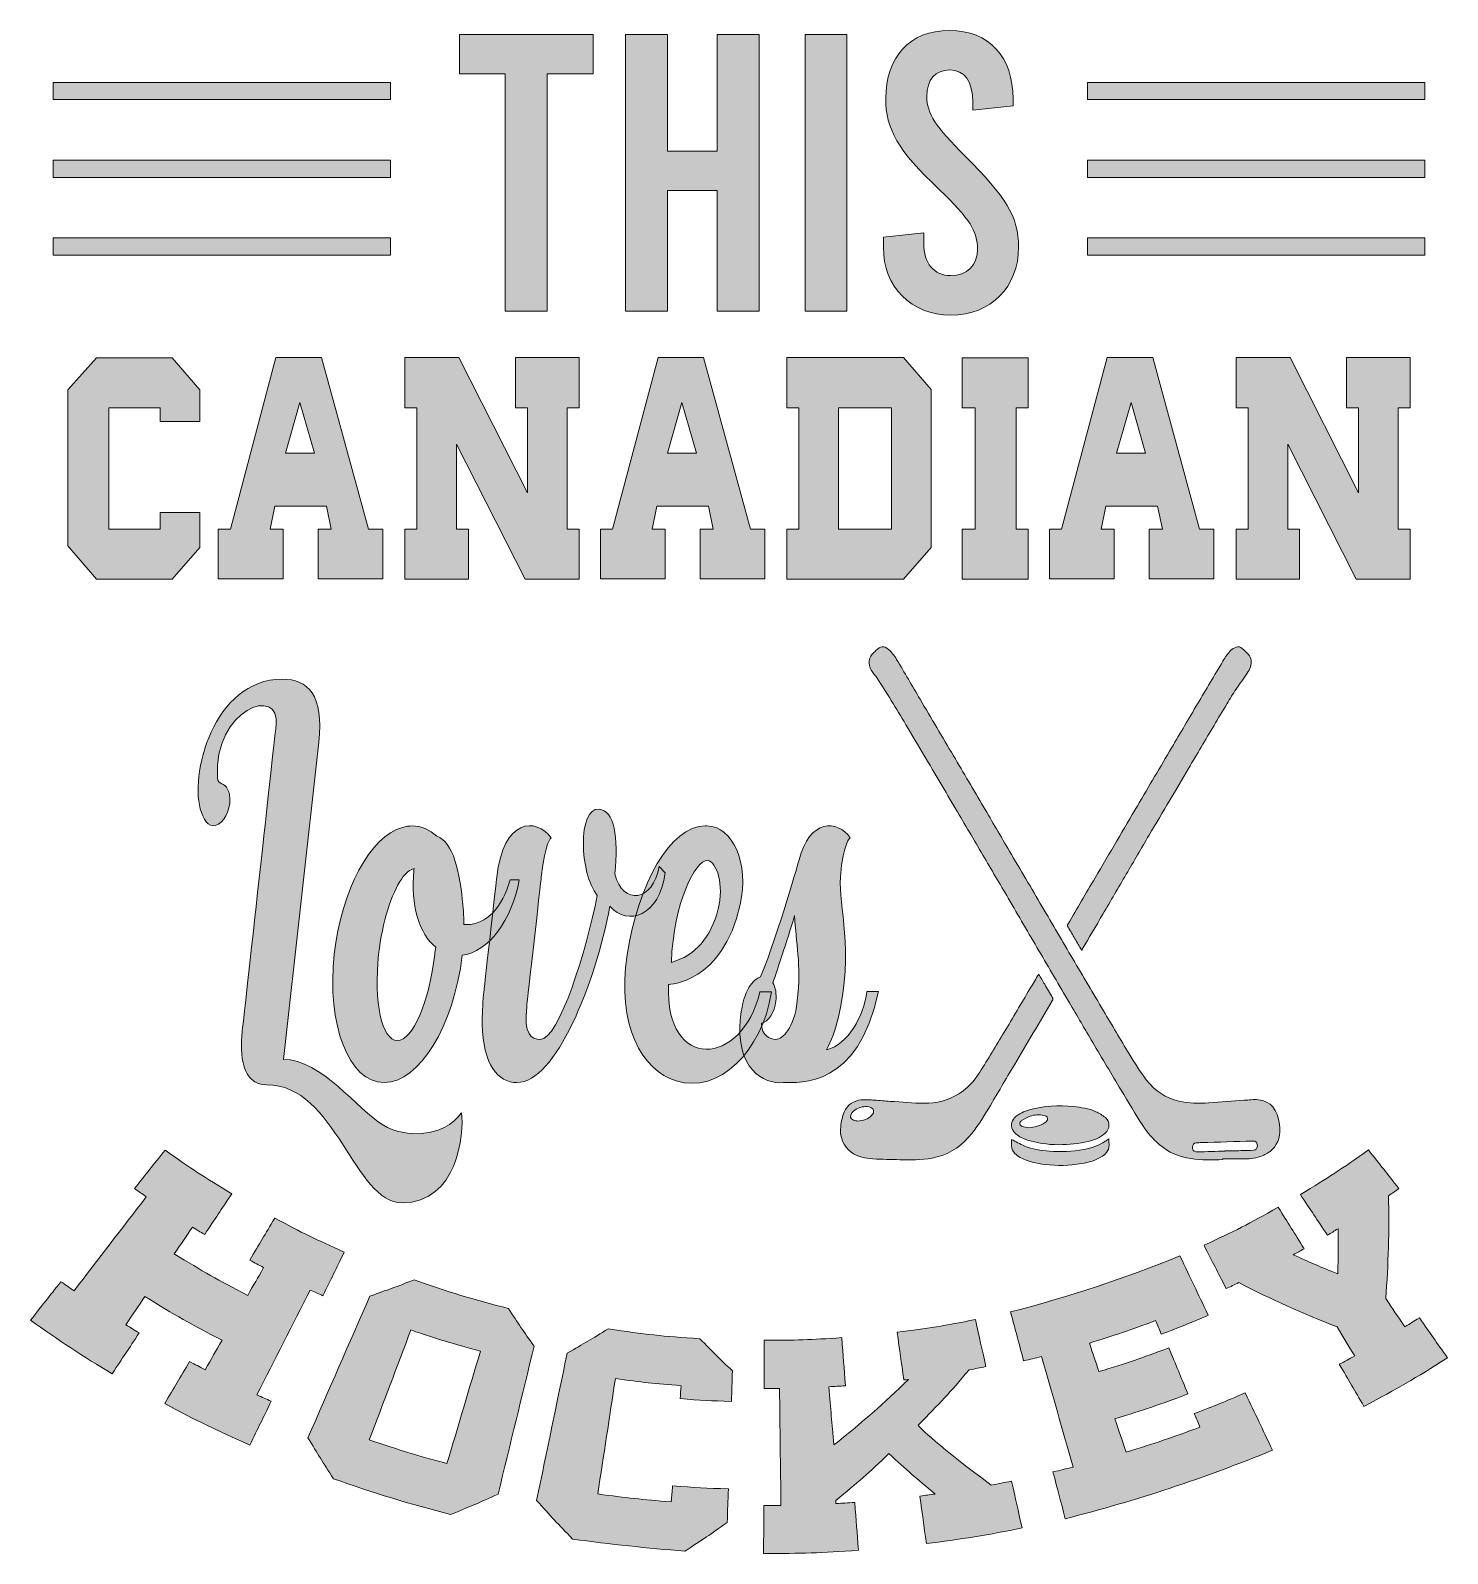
# Model space of a CAD drawing. Header units: inches. Extents: x 0.19 to 6.47, y -7.66 to -0.9.
import ezdxf

# ---------------------------------------------------------------- set-up
doc = ezdxf.new("R2010")
doc.units = ezdxf.units.IN
doc.header["$MEASUREMENT"] = 0
doc.layers.add('Layer 1', color=7, linetype='Continuous')

# ---------------------------------------------------------------- blocks, each defined once
blk = doc.blocks.new('block 4')
at = {"layer": 'Layer 1', "true_color": 0x1b1464}
h = blk.add_hatch(color=179, dxfattribs=at)
h.dxf.hatch_style = 2
edge = h.paths.add_edge_path()
edge.add_spline(control_points=[(0.787, -5.8697), (0.9028, -5.9523), (0.9622, -5.9911), (1.083, -6.0637), (1.035, -6.136), (1.0109, -6.1721), (0.9629, -6.2444), (0.9412, -6.2317), (0.9304, -6.2252), (0.9088, -6.2121), (0.8766, -6.2592), (0.8604, -6.2828), (0.8282, -6.3299), (0.956, -6.409), (1.0212, -6.4459), (1.1537, -6.5144), (1.182, -6.465), (1.1961, -6.4403), (1.2244, -6.391), (1.1996, -6.3782), (1.1873, -6.3717), (1.1627, -6.3585), (1.207, -6.2838), (1.2292, -6.2464), (1.2735, -6.1718), (1.3949, -6.2368), (1.4567, -6.2669), (1.582, -6.3223), (1.544, -6.3998), (1.5251, -6.4386), (1.4871, -6.5161), (1.4643, -6.5061), (1.453, -6.501), (1.4303, -6.4906), (1.3517, -6.6457), (1.2732, -6.8008), (1.1946, -6.9559), (1.2199, -6.9675), (1.2325, -6.9732), (1.2579, -6.9844), (1.22, -7.062), (1.201, -7.1007), (1.1631, -7.1783), (1.0098, -7.1106), (0.9342, -7.0737), (0.7856, -6.9941), (0.8298, -6.9196), (0.8519, -6.8824), (0.8961, -6.8079), (0.9235, -6.8226), (0.9373, -6.8298), (0.9649, -6.8441), (0.9949, -6.7918), (1.0099, -6.7657), (1.0398, -6.7134), (0.9007, -6.6415), (0.8323, -6.6028), (0.6981, -6.5198), (0.6639, -6.5697), (0.6469, -6.5946), (0.6127, -6.6445), (0.6366, -6.6593), (0.6486, -6.6666), (0.6727, -6.6811), (0.6247, -6.7534), (0.6006, -6.7895), (0.5526, -6.8618), (0.4289, -6.7883), (0.3071, -6.7085), (0.1903, -6.6245), (0.2444, -6.5561), (0.2714, -6.5219), (0.3254, -6.4536), (0.3485, -6.47), (0.3601, -6.4782), (0.3834, -6.4943), (0.4902, -6.3552), (0.597, -6.2162), (0.7037, -6.0771), (0.6829, -6.0627), (0.6725, -6.0554), (0.6518, -6.0406), (0.7059, -5.9723), (0.7329, -5.9381), (0.787, -5.8697)], knot_values=[0, 0, 0, 0, 1, 1, 1, 2, 2, 2, 3, 3, 3, 4, 4, 4, 5, 5, 5, 6, 6, 6, 7, 7, 7, 8, 8, 8, 9, 9, 9, 10, 10, 10, 11, 11, 11, 12, 12, 12, 13, 13, 13, 14, 14, 14, 15, 15, 15, 16, 16, 16, 17, 17, 17, 18, 18, 18, 19, 19, 19, 20, 20, 20, 21, 21, 21, 22, 22, 22, 23, 23, 23, 24, 24, 24, 25, 25, 25, 26, 26, 26, 27, 27, 27, 28, 28, 28, 28], degree=3, periodic=1)
h = blk.add_hatch(color=179, dxfattribs=at)
h.dxf.hatch_style = 2
edge = h.paths.add_edge_path()
edge.add_spline(control_points=[(5.3949, -6.2921), (5.5288, -6.2303), (5.5948, -6.1966), (5.7241, -6.1236), (5.77, -6.1972), (5.793, -6.2339), (5.839, -6.3075), (5.8196, -6.3184), (5.8099, -6.3238), (5.7904, -6.3345), (5.8679, -6.3697), (5.9074, -6.3866), (5.9875, -6.4188), (5.99, -6.3384), (5.9904, -6.2984), (5.9896, -6.2188), (5.9705, -6.2304), (5.961, -6.2362), (5.9419, -6.2477), (5.8939, -6.1753), (5.87, -6.1391), (5.822, -6.0667), (5.9453, -5.993), (6.0058, -5.9535), (6.1239, -5.8693), (6.178, -5.9376), (6.205, -5.9718), (6.2591, -6.0402), (6.2405, -6.0534), (6.2313, -6.0599), (6.2126, -6.0729), (6.2166, -6.2241), (6.2124, -6.378), (6.2004, -6.5288), (6.2345, -6.5788), (6.2515, -6.6038), (6.2855, -6.6539), (6.3113, -6.638), (6.3242, -6.63), (6.3498, -6.6138), (6.3997, -6.6849), (6.4247, -6.7205), (6.4747, -6.7916), (6.3293, -6.8838), (6.2551, -6.9268), (6.1042, -7.0068), (6.0603, -6.9321), (6.0384, -6.8948), (5.9946, -6.8201), (6.0221, -6.8055), (6.0358, -6.7981), (6.0632, -6.7831), (6.0318, -6.7315), (6.0161, -6.7057), (5.9847, -6.6541), (5.8372, -6.5969), (5.6901, -6.5307), (5.5495, -6.458), (5.527, -6.4687), (5.5157, -6.474), (5.4931, -6.4844), (5.4538, -6.4075), (5.4341, -6.369), (5.3949, -6.2921)], knot_values=[0, 0, 0, 0, 1, 1, 1, 2, 2, 2, 3, 3, 3, 4, 4, 4, 5, 5, 5, 6, 6, 6, 7, 7, 7, 8, 8, 8, 9, 9, 9, 10, 10, 10, 11, 11, 11, 12, 12, 12, 13, 13, 13, 14, 14, 14, 15, 15, 15, 16, 16, 16, 17, 17, 17, 18, 18, 18, 19, 19, 19, 20, 20, 20, 21, 21, 21, 21], degree=3, periodic=1)
h = blk.add_hatch(color=179, dxfattribs=at)
h.dxf.hatch_style = 2
edge = h.paths.add_edge_path()
edge.add_spline(control_points=[(4.5372, -6.5876), (4.7951, -6.5211), (5.0415, -6.4395), (5.288, -6.3391), (5.3382, -6.4445), (5.3633, -6.4972), (5.4135, -6.6026), (5.3308, -6.6382), (5.2891, -6.655), (5.205, -6.6867), (5.1949, -6.6625), (5.1899, -6.6504), (5.1798, -6.6263), (5.0635, -6.67), (5.0048, -6.69), (4.8863, -6.7261), (4.9034, -6.7767), (4.9119, -6.8019), (4.929, -6.8525), (5.0538, -6.8144), (5.1157, -6.7934), (5.2381, -6.7471), (5.2724, -6.8288), (5.2895, -6.8696), (5.3237, -6.9514), (5.1954, -6.9999), (5.1306, -7.022), (4.9998, -7.0618), (5.0198, -7.121), (5.0298, -7.1507), (5.0498, -7.2099), (5.1818, -7.1696), (5.2473, -7.1474), (5.3769, -7.0986), (5.3668, -7.0744), (5.3618, -7.0624), (5.3517, -7.0382), (5.4428, -7.0039), (5.488, -6.9857), (5.5777, -6.9471), (5.6261, -7.0487), (5.6503, -7.0995), (5.6987, -7.2011), (5.3976, -7.3249), (5.095, -7.4249), (4.7797, -7.5053), (4.7578, -7.4224), (4.7468, -7.3809), (4.7249, -7.2979), (4.7606, -7.2894), (4.7784, -7.285), (4.814, -7.2759), (4.7676, -7.1124), (4.7211, -6.9489), (4.6747, -6.7854), (4.6428, -6.7936), (4.6268, -6.7975), (4.5947, -6.8052), (4.5717, -6.7181), (4.5602, -6.6746), (4.5372, -6.5876)], knot_values=[0, 0, 0, 0, 1, 1, 1, 2, 2, 2, 3, 3, 3, 4, 4, 4, 5, 5, 5, 6, 6, 6, 7, 7, 7, 8, 8, 8, 9, 9, 9, 10, 10, 10, 11, 11, 11, 12, 12, 12, 13, 13, 13, 14, 14, 14, 15, 15, 15, 16, 16, 16, 17, 17, 17, 18, 18, 18, 19, 19, 19, 20, 20, 20, 20], degree=3, periodic=1)
h = blk.add_hatch(color=179, dxfattribs=at)
h.dxf.hatch_style = 2
edge = h.paths.add_edge_path()
edge.add_spline(control_points=[(1.8915, -6.4451), (2.028, -6.4946), (2.1694, -6.5376), (2.3104, -6.5725), (2.3537, -6.6398), (2.3764, -6.6732), (2.4239, -6.7395), (2.3707, -6.9582), (2.3176, -7.177), (2.2644, -7.3957), (2.1818, -7.4335), (2.1397, -7.4516), (2.0538, -7.4862), (1.8781, -7.4418), (1.7046, -7.3889), (1.534, -7.3277), (1.4868, -7.2554), (1.4641, -7.219), (1.4209, -7.1459), (1.5124, -6.9365), (1.604, -6.7272), (1.6956, -6.5178), (1.7755, -6.4904), (1.8147, -6.4758), (1.8915, -6.4451)], knot_values=[0, 0, 0, 0, 1, 1, 1, 2, 2, 2, 3, 3, 3, 4, 4, 4, 5, 5, 5, 6, 6, 6, 7, 7, 7, 8, 8, 8, 8], degree=3, periodic=1)
edge = h.paths.add_edge_path()
edge.add_spline(control_points=[(1.8774, -6.6679), (1.816, -6.8305), (1.7545, -6.993), (1.6931, -7.1555), (1.8296, -7.2021), (1.8986, -7.223), (2.0375, -7.2603), (2.087, -7.0941), (2.1364, -6.9279), (2.1859, -6.7618), (2.0614, -6.7284), (1.9997, -6.7096), (1.8774, -6.6679)], knot_values=[0, 0, 0, 0, 1, 1, 1, 2, 2, 2, 3, 3, 3, 4, 4, 4, 4], degree=3, periodic=1)
h = blk.add_hatch(color=179, dxfattribs=at)
h.dxf.hatch_style = 2
edge = h.paths.add_edge_path()
edge.add_spline(control_points=[(3.4442, -6.7137), (3.5818, -6.714), (3.6507, -6.7117), (3.7879, -6.7019), (3.7947, -6.7872), (3.798, -6.8298), (3.8048, -6.9151), (3.7751, -6.9172), (3.7603, -6.9181), (3.7306, -6.9198), (3.7396, -7.023), (3.7442, -7.0746), (3.7535, -7.1777), (3.868, -7.0876), (3.9798, -6.9895), (4.0836, -6.8873), (4.0755, -6.8883), (4.0715, -6.8888), (4.0633, -6.8898), (4.0516, -6.8051), (4.0457, -6.7627), (4.034, -6.6779), (4.1733, -6.6606), (4.2428, -6.6493), (4.3806, -6.6215), (4.3993, -6.7051), (4.4087, -6.7469), (4.4275, -6.8305), (4.3978, -6.8365), (4.383, -6.8394), (4.3532, -6.8449), (4.2679, -6.9451), (4.2226, -6.9943), (4.1269, -7.0903), (4.1277, -7.0955), (4.225, -7.1906), (4.4513, -7.3557), (4.4873, -7.349), (4.5053, -7.3456), (4.5412, -7.3383), (4.5599, -7.4215), (4.5692, -7.4631), (4.5878, -7.5463), (4.448, -7.5751), (4.3054, -7.5983), (4.1636, -7.6154), (4.152, -7.5311), (4.1461, -7.4889), (4.1345, -7.4046), (4.1617, -7.4012), (4.1753, -7.3994), (4.2026, -7.3957), (4.1178, -7.3256), (4.0768, -7.2897), (3.9977, -7.2166), (3.9073, -7.3019), (3.86, -7.3436), (3.7614, -7.4248), (3.7617, -7.4301), (3.7619, -7.4327), (3.7622, -7.4381), (3.7956, -7.4362), (3.8123, -7.4351), (3.8457, -7.4328), (3.8523, -7.5176), (3.8557, -7.56), (3.8624, -7.6448), (3.6944, -7.6568), (3.6101, -7.6597), (3.4417, -7.6592), (3.4419, -7.5742), (3.442, -7.5316), (3.4422, -7.4466), (3.4728, -7.4467), (3.4881, -7.4466), (3.5187, -7.4462), (3.5165, -7.2732), (3.5143, -7.1002), (3.512, -6.9272), (3.4847, -6.9275), (3.471, -6.9275), (3.4436, -6.9275), (3.4439, -6.842), (3.444, -6.7992), (3.4442, -6.7137)], knot_values=[0, 0, 0, 0, 1, 1, 1, 2, 2, 2, 3, 3, 3, 4, 4, 4, 5, 5, 5, 6, 6, 6, 7, 7, 7, 8, 8, 8, 9, 9, 9, 10, 10, 10, 11, 11, 11, 12, 12, 12, 13, 13, 13, 14, 14, 14, 15, 15, 15, 16, 16, 16, 17, 17, 17, 18, 18, 18, 19, 19, 19, 20, 20, 20, 21, 21, 21, 22, 22, 22, 23, 23, 23, 24, 24, 24, 25, 25, 25, 26, 26, 26, 27, 27, 27, 28, 28, 28, 28], degree=3, periodic=1)
h = blk.add_hatch(color=179, dxfattribs=at)
h.dxf.hatch_style = 2
edge = h.paths.add_edge_path()
edge.add_spline(control_points=[(2.7521, -6.6629), (2.9142, -6.6875), (2.9958, -6.6962), (3.1593, -6.7066), (3.215, -6.7646), (3.2439, -6.7933), (3.3036, -6.8496), (3.3017, -6.9037), (3.3008, -6.9308), (3.2989, -6.985), (3.2076, -6.9821), (3.162, -6.9796), (3.071, -6.9726), (3.073, -6.9496), (3.074, -6.9381), (3.0759, -6.9151), (2.959, -6.906), (2.9006, -6.8998), (2.7843, -6.8838), (2.7582, -7.0543), (2.7322, -7.2248), (2.7061, -7.3953), (2.8359, -7.4132), (2.9011, -7.4202), (3.0317, -7.4303), (3.0341, -7.4019), (3.0354, -7.3878), (3.0378, -7.3594), (3.1367, -7.3671), (3.1862, -7.3698), (3.2853, -7.3729), (3.2833, -7.4324), (3.2822, -7.4621), (3.2801, -7.5216), (3.2071, -7.5737), (3.1697, -7.5992), (3.093, -7.6489), (2.9254, -7.6357), (2.7613, -7.6181), (2.5947, -7.5954), (2.5286, -7.5278), (2.4967, -7.4935), (2.4351, -7.4242), (2.4803, -7.2062), (2.5254, -6.9882), (2.5705, -6.7702), (2.645, -6.7287), (2.6813, -6.7072), (2.7521, -6.6629)], knot_values=[0, 0, 0, 0, 1, 1, 1, 2, 2, 2, 3, 3, 3, 4, 4, 4, 5, 5, 5, 6, 6, 6, 7, 7, 7, 8, 8, 8, 9, 9, 9, 10, 10, 10, 11, 11, 11, 12, 12, 12, 13, 13, 13, 14, 14, 14, 15, 15, 15, 16, 16, 16, 16], degree=3, periodic=1)
at = {"layer": 'Layer 1', "lineweight": 0}
for points, knots in [([(0.787, -5.8697), (0.9028, -5.9523), (0.9622, -5.9911), (1.083, -6.0637), (1.035, -6.136), (1.0109, -6.1721), (0.9629, -6.2444), (0.9412, -6.2317), (0.9304, -6.2252), (0.9088, -6.2121), (0.8766, -6.2592), (0.8604, -6.2828), (0.8282, -6.3299), (0.956, -6.409), (1.0212, -6.4459), (1.1537, -6.5144), (1.182, -6.465), (1.1961, -6.4403), (1.2244, -6.391), (1.1996, -6.3782), (1.1873, -6.3717), (1.1627, -6.3585), (1.207, -6.2838), (1.2292, -6.2464), (1.2735, -6.1718), (1.3949, -6.2368), (1.4567, -6.2669), (1.582, -6.3223), (1.544, -6.3998), (1.5251, -6.4386), (1.4871, -6.5161), (1.4643, -6.5061), (1.453, -6.501), (1.4303, -6.4906), (1.3517, -6.6457), (1.2732, -6.8008), (1.1946, -6.9559), (1.2199, -6.9675), (1.2325, -6.9732), (1.2579, -6.9844), (1.22, -7.062), (1.201, -7.1007), (1.1631, -7.1783), (1.0098, -7.1106), (0.9342, -7.0737), (0.7856, -6.9941), (0.8298, -6.9196), (0.8519, -6.8824), (0.8961, -6.8079), (0.9235, -6.8226), (0.9373, -6.8298), (0.9649, -6.8441), (0.9949, -6.7918), (1.0099, -6.7657), (1.0398, -6.7134), (0.9007, -6.6415), (0.8323, -6.6028), (0.6981, -6.5198), (0.6639, -6.5697), (0.6469, -6.5946), (0.6127, -6.6445), (0.6366, -6.6593), (0.6486, -6.6666), (0.6727, -6.6811), (0.6247, -6.7534), (0.6006, -6.7895), (0.5526, -6.8618), (0.4289, -6.7883), (0.3071, -6.7085), (0.1903, -6.6245), (0.2444, -6.5561), (0.2714, -6.5219), (0.3254, -6.4536), (0.3485, -6.47), (0.3601, -6.4782), (0.3834, -6.4943), (0.4902, -6.3552), (0.597, -6.2162), (0.7037, -6.0771), (0.6829, -6.0627), (0.6725, -6.0554), (0.6518, -6.0406), (0.7059, -5.9723), (0.7329, -5.9381), (0.787, -5.8697)], [0, 0, 0, 0, 1, 1, 1, 2, 2, 2, 3, 3, 3, 4, 4, 4, 5, 5, 5, 6, 6, 6, 7, 7, 7, 8, 8, 8, 9, 9, 9, 10, 10, 10, 11, 11, 11, 12, 12, 12, 13, 13, 13, 14, 14, 14, 15, 15, 15, 16, 16, 16, 17, 17, 17, 18, 18, 18, 19, 19, 19, 20, 20, 20, 21, 21, 21, 22, 22, 22, 23, 23, 23, 24, 24, 24, 25, 25, 25, 26, 26, 26, 27, 27, 27, 28, 28, 28, 28]), ([(5.3949, -6.2921), (5.5288, -6.2303), (5.5948, -6.1966), (5.7241, -6.1236), (5.77, -6.1972), (5.793, -6.2339), (5.839, -6.3075), (5.8196, -6.3184), (5.8099, -6.3238), (5.7904, -6.3345), (5.8679, -6.3697), (5.9074, -6.3866), (5.9875, -6.4188), (5.99, -6.3384), (5.9904, -6.2984), (5.9896, -6.2188), (5.9705, -6.2304), (5.961, -6.2362), (5.9419, -6.2477), (5.8939, -6.1753), (5.87, -6.1391), (5.822, -6.0667), (5.9453, -5.993), (6.0058, -5.9535), (6.1239, -5.8693), (6.178, -5.9376), (6.205, -5.9718), (6.2591, -6.0402), (6.2405, -6.0534), (6.2313, -6.0599), (6.2126, -6.0729), (6.2166, -6.2241), (6.2124, -6.378), (6.2004, -6.5288), (6.2345, -6.5788), (6.2515, -6.6038), (6.2855, -6.6539), (6.3113, -6.638), (6.3242, -6.63), (6.3498, -6.6138), (6.3997, -6.6849), (6.4247, -6.7205), (6.4747, -6.7916), (6.3293, -6.8838), (6.2551, -6.9268), (6.1042, -7.0068), (6.0603, -6.9321), (6.0384, -6.8948), (5.9946, -6.8201), (6.0221, -6.8055), (6.0358, -6.7981), (6.0632, -6.7831), (6.0318, -6.7315), (6.0161, -6.7057), (5.9847, -6.6541), (5.8372, -6.5969), (5.6901, -6.5307), (5.5495, -6.458), (5.527, -6.4687), (5.5157, -6.474), (5.4931, -6.4844), (5.4538, -6.4075), (5.4341, -6.369), (5.3949, -6.2921)], [0, 0, 0, 0, 1, 1, 1, 2, 2, 2, 3, 3, 3, 4, 4, 4, 5, 5, 5, 6, 6, 6, 7, 7, 7, 8, 8, 8, 9, 9, 9, 10, 10, 10, 11, 11, 11, 12, 12, 12, 13, 13, 13, 14, 14, 14, 15, 15, 15, 16, 16, 16, 17, 17, 17, 18, 18, 18, 19, 19, 19, 20, 20, 20, 21, 21, 21, 21]), ([(4.5372, -6.5876), (4.7951, -6.5211), (5.0415, -6.4395), (5.288, -6.3391), (5.3382, -6.4445), (5.3633, -6.4972), (5.4135, -6.6026), (5.3308, -6.6382), (5.2891, -6.655), (5.205, -6.6867), (5.1949, -6.6625), (5.1899, -6.6504), (5.1798, -6.6263), (5.0635, -6.67), (5.0048, -6.69), (4.8863, -6.7261), (4.9034, -6.7767), (4.9119, -6.8019), (4.929, -6.8525), (5.0538, -6.8144), (5.1157, -6.7934), (5.2381, -6.7471), (5.2724, -6.8288), (5.2895, -6.8696), (5.3237, -6.9514), (5.1954, -6.9999), (5.1306, -7.022), (4.9998, -7.0618), (5.0198, -7.121), (5.0298, -7.1507), (5.0498, -7.2099), (5.1818, -7.1696), (5.2473, -7.1474), (5.3769, -7.0986), (5.3668, -7.0744), (5.3618, -7.0624), (5.3517, -7.0382), (5.4428, -7.0039), (5.488, -6.9857), (5.5777, -6.9471), (5.6261, -7.0487), (5.6503, -7.0995), (5.6987, -7.2011), (5.3976, -7.3249), (5.095, -7.4249), (4.7797, -7.5053), (4.7578, -7.4224), (4.7468, -7.3809), (4.7249, -7.2979), (4.7606, -7.2894), (4.7784, -7.285), (4.814, -7.2759), (4.7676, -7.1124), (4.7211, -6.9489), (4.6747, -6.7854), (4.6428, -6.7936), (4.6268, -6.7975), (4.5947, -6.8052), (4.5717, -6.7181), (4.5602, -6.6746), (4.5372, -6.5876)], [0, 0, 0, 0, 1, 1, 1, 2, 2, 2, 3, 3, 3, 4, 4, 4, 5, 5, 5, 6, 6, 6, 7, 7, 7, 8, 8, 8, 9, 9, 9, 10, 10, 10, 11, 11, 11, 12, 12, 12, 13, 13, 13, 14, 14, 14, 15, 15, 15, 16, 16, 16, 17, 17, 17, 18, 18, 18, 19, 19, 19, 20, 20, 20, 20]), ([(1.8915, -6.4451), (2.028, -6.4946), (2.1694, -6.5376), (2.3104, -6.5725), (2.3537, -6.6398), (2.3764, -6.6732), (2.4239, -6.7395), (2.3707, -6.9582), (2.3176, -7.177), (2.2644, -7.3957), (2.1818, -7.4335), (2.1397, -7.4516), (2.0538, -7.4862), (1.8781, -7.4418), (1.7046, -7.3889), (1.534, -7.3277), (1.4868, -7.2554), (1.4641, -7.219), (1.4209, -7.1459), (1.5124, -6.9365), (1.604, -6.7272), (1.6956, -6.5178), (1.7755, -6.4904), (1.8147, -6.4758), (1.8915, -6.4451)], [0, 0, 0, 0, 1, 1, 1, 2, 2, 2, 3, 3, 3, 4, 4, 4, 5, 5, 5, 6, 6, 6, 7, 7, 7, 8, 8, 8, 8]), ([(3.4442, -6.7137), (3.5818, -6.714), (3.6507, -6.7117), (3.7879, -6.7019), (3.7947, -6.7872), (3.798, -6.8298), (3.8048, -6.9151), (3.7751, -6.9172), (3.7603, -6.9181), (3.7306, -6.9198), (3.7396, -7.023), (3.7442, -7.0746), (3.7535, -7.1777), (3.868, -7.0876), (3.9798, -6.9895), (4.0836, -6.8873), (4.0755, -6.8883), (4.0715, -6.8888), (4.0633, -6.8898), (4.0516, -6.8051), (4.0457, -6.7627), (4.034, -6.6779), (4.1733, -6.6606), (4.2428, -6.6493), (4.3806, -6.6215), (4.3993, -6.7051), (4.4087, -6.7469), (4.4275, -6.8305), (4.3978, -6.8365), (4.383, -6.8394), (4.3532, -6.8449), (4.2679, -6.9451), (4.2226, -6.9943), (4.1269, -7.0903), (4.1277, -7.0955), (4.225, -7.1906), (4.4513, -7.3557), (4.4873, -7.349), (4.5053, -7.3456), (4.5412, -7.3383), (4.5599, -7.4215), (4.5692, -7.4631), (4.5878, -7.5463), (4.448, -7.5751), (4.3054, -7.5983), (4.1636, -7.6154), (4.152, -7.5311), (4.1461, -7.4889), (4.1345, -7.4046), (4.1617, -7.4012), (4.1753, -7.3994), (4.2026, -7.3957), (4.1178, -7.3256), (4.0768, -7.2897), (3.9977, -7.2166), (3.9073, -7.3019), (3.86, -7.3436), (3.7614, -7.4248), (3.7617, -7.4301), (3.7619, -7.4327), (3.7622, -7.4381), (3.7956, -7.4362), (3.8123, -7.4351), (3.8457, -7.4328), (3.8523, -7.5176), (3.8557, -7.56), (3.8624, -7.6448), (3.6944, -7.6568), (3.6101, -7.6597), (3.4417, -7.6592), (3.4419, -7.5742), (3.442, -7.5316), (3.4422, -7.4466), (3.4728, -7.4467), (3.4881, -7.4466), (3.5187, -7.4462), (3.5165, -7.2732), (3.5143, -7.1002), (3.512, -6.9272), (3.4847, -6.9275), (3.471, -6.9275), (3.4436, -6.9275), (3.4439, -6.842), (3.444, -6.7992), (3.4442, -6.7137)], [0, 0, 0, 0, 1, 1, 1, 2, 2, 2, 3, 3, 3, 4, 4, 4, 5, 5, 5, 6, 6, 6, 7, 7, 7, 8, 8, 8, 9, 9, 9, 10, 10, 10, 11, 11, 11, 12, 12, 12, 13, 13, 13, 14, 14, 14, 15, 15, 15, 16, 16, 16, 17, 17, 17, 18, 18, 18, 19, 19, 19, 20, 20, 20, 21, 21, 21, 22, 22, 22, 23, 23, 23, 24, 24, 24, 25, 25, 25, 26, 26, 26, 27, 27, 27, 28, 28, 28, 28]), ([(1.8774, -6.6679), (1.816, -6.8305), (1.7545, -6.993), (1.6931, -7.1555), (1.8296, -7.2021), (1.8986, -7.223), (2.0375, -7.2603), (2.087, -7.0941), (2.1364, -6.9279), (2.1859, -6.7618), (2.0614, -6.7284), (1.9997, -6.7096), (1.8774, -6.6679)], [0, 0, 0, 0, 1, 1, 1, 2, 2, 2, 3, 3, 3, 4, 4, 4, 4]), ([(2.7521, -6.6629), (2.9142, -6.6875), (2.9958, -6.6962), (3.1593, -6.7066), (3.215, -6.7646), (3.2439, -6.7933), (3.3036, -6.8496), (3.3017, -6.9037), (3.3008, -6.9308), (3.2989, -6.985), (3.2076, -6.9821), (3.162, -6.9796), (3.071, -6.9726), (3.073, -6.9496), (3.074, -6.9381), (3.0759, -6.9151), (2.959, -6.906), (2.9006, -6.8998), (2.7843, -6.8838), (2.7582, -7.0543), (2.7322, -7.2248), (2.7061, -7.3953), (2.8359, -7.4132), (2.9011, -7.4202), (3.0317, -7.4303), (3.0341, -7.4019), (3.0354, -7.3878), (3.0378, -7.3594), (3.1367, -7.3671), (3.1862, -7.3698), (3.2853, -7.3729), (3.2833, -7.4324), (3.2822, -7.4621), (3.2801, -7.5216), (3.2071, -7.5737), (3.1697, -7.5992), (3.093, -7.6489), (2.9254, -7.6357), (2.7613, -7.6181), (2.5947, -7.5954), (2.5286, -7.5278), (2.4967, -7.4935), (2.4351, -7.4242), (2.4803, -7.2062), (2.5254, -6.9882), (2.5705, -6.7702), (2.645, -6.7287), (2.6813, -6.7072), (2.7521, -6.6629)], [0, 0, 0, 0, 1, 1, 1, 2, 2, 2, 3, 3, 3, 4, 4, 4, 5, 5, 5, 6, 6, 6, 7, 7, 7, 8, 8, 8, 9, 9, 9, 10, 10, 10, 11, 11, 11, 12, 12, 12, 13, 13, 13, 14, 14, 14, 15, 15, 15, 16, 16, 16, 16])]:
    blk.add_open_spline(points, degree=3, knots=knots, dxfattribs=at)
blk = doc.blocks.new('block 3')
at = {"layer": 'Layer 1'}
blk.add_blockref('block 4', (0, 0), dxfattribs=at)
blk = doc.blocks.new('block 5')
at = {"layer": 'Layer 1', "true_color": 0xff0000}
h = blk.add_hatch(color=1, dxfattribs=at)
h.dxf.hatch_style = 2
h.paths.add_polyline_path([(2.0925, -0.9206), (2.6853, -0.9206), (2.6853, -1.096), (2.4818, -1.096), (2.4818, -2.1483), (2.2959, -2.1483), (2.2959, -1.096), (2.0925, -1.096)])
h = blk.add_hatch(color=1, dxfattribs=at)
h.dxf.hatch_style = 2
h.paths.add_polyline_path([(2.8291, -2.1483), (2.8291, -0.9206), (3.015, -0.9206), (3.015, -1.438), (3.236, -1.438), (3.236, -0.9206), (3.4219, -0.9206), (3.4219, -2.1483), (3.236, -2.1483), (3.236, -1.6134), (3.015, -1.6134), (3.015, -2.1483)])
h = blk.add_hatch(color=1, dxfattribs=at)
h.dxf.hatch_style = 2
h.paths.add_polyline_path([(3.6254, -0.9206), (3.8113, -0.9206), (3.8113, -2.1483), (3.6254, -2.1483)])
h = blk.add_hatch(color=1, dxfattribs=at)
h.dxf.hatch_style = 2
edge = h.paths.add_edge_path()
edge.add_spline(control_points=[(3.9727, -1.8642), (3.9727, -1.8642), (3.9727, -1.8203), (3.9727, -1.8203), (3.9727, -1.8203), (4.1516, -1.8011), (4.1516, -1.8011), (4.1516, -1.8011), (4.1516, -1.8467), (4.1516, -1.8467), (4.1516, -1.9361), (4.1972, -1.9905), (4.2709, -1.9905), (4.3445, -1.9905), (4.3901, -1.9449), (4.3901, -1.873), (4.3901, -1.7958), (4.3586, -1.7397), (4.22, -1.6081), (4.0358, -1.4345), (3.9832, -1.3398), (3.9832, -1.2047), (3.9832, -1.0223), (4.0885, -0.903), (4.2656, -0.903), (4.4428, -0.903), (4.548, -1.0223), (4.548, -1.2065), (4.548, -1.2065), (4.548, -1.238), (4.548, -1.238), (4.548, -1.238), (4.3691, -1.2573), (4.3691, -1.2573), (4.3691, -1.2573), (4.3691, -1.2223), (4.3691, -1.2223), (4.3691, -1.1275), (4.3323, -1.0784), (4.2674, -1.0784), (4.2025, -1.0784), (4.1656, -1.1188), (4.1656, -1.1959), (4.1656, -1.2731), (4.2042, -1.3292), (4.3358, -1.4608), (4.5147, -1.6397), (4.5725, -1.7291), (4.5725, -1.8642), (4.5725, -2.0396), (4.4498, -2.1659), (4.2726, -2.1659), (4.0955, -2.1659), (3.9727, -2.0396), (3.9727, -1.8642)], knot_values=[0, 0, 0, 0, 1, 1, 1, 2, 2, 2, 3, 3, 3, 4, 4, 4, 5, 5, 5, 6, 6, 6, 7, 7, 7, 8, 8, 8, 9, 9, 9, 10, 10, 10, 11, 11, 11, 12, 12, 12, 13, 13, 13, 14, 14, 14, 15, 15, 15, 16, 16, 16, 17, 17, 17, 18, 18, 18, 18], degree=3, periodic=1)
at = {"layer": 'Layer 1', "lineweight": 0}
for points in [[(2.0925, -0.9206), (2.6853, -0.9206), (2.6853, -1.096), (2.4818, -1.096), (2.4818, -2.1483), (2.2959, -2.1483), (2.2959, -1.096), (2.0925, -1.096), (2.0925, -0.9206)], [(2.8291, -2.1483), (2.8291, -0.9206), (3.015, -0.9206), (3.015, -1.438), (3.236, -1.438), (3.236, -0.9206), (3.4219, -0.9206), (3.4219, -2.1483), (3.236, -2.1483), (3.236, -1.6134), (3.015, -1.6134), (3.015, -2.1483), (2.8291, -2.1483)], [(3.6254, -0.9206), (3.8113, -0.9206), (3.8113, -2.1483), (3.6254, -2.1483), (3.6254, -0.9206)]]:
    blk.add_lwpolyline(points, dxfattribs=at)
blk.add_open_spline([(3.9727, -1.8642), (3.9727, -1.8642), (3.9727, -1.8203), (3.9727, -1.8203), (3.9727, -1.8203), (4.1516, -1.8011), (4.1516, -1.8011), (4.1516, -1.8011), (4.1516, -1.8467), (4.1516, -1.8467), (4.1516, -1.9361), (4.1972, -1.9905), (4.2709, -1.9905), (4.3445, -1.9905), (4.3901, -1.9449), (4.3901, -1.873), (4.3901, -1.7958), (4.3586, -1.7397), (4.22, -1.6081), (4.0358, -1.4345), (3.9832, -1.3398), (3.9832, -1.2047), (3.9832, -1.0223), (4.0885, -0.903), (4.2656, -0.903), (4.4428, -0.903), (4.548, -1.0223), (4.548, -1.2065), (4.548, -1.2065), (4.548, -1.238), (4.548, -1.238), (4.548, -1.238), (4.3691, -1.2573), (4.3691, -1.2573), (4.3691, -1.2573), (4.3691, -1.2223), (4.3691, -1.2223), (4.3691, -1.1275), (4.3323, -1.0784), (4.2674, -1.0784), (4.2025, -1.0784), (4.1656, -1.1188), (4.1656, -1.1959), (4.1656, -1.2731), (4.2042, -1.3292), (4.3358, -1.4608), (4.5147, -1.6397), (4.5725, -1.7291), (4.5725, -1.8642), (4.5725, -2.0396), (4.4498, -2.1659), (4.2726, -2.1659), (4.0955, -2.1659), (3.9727, -2.0396), (3.9727, -1.8642)], degree=3, knots=[0, 0, 0, 0, 1, 1, 1, 2, 2, 2, 3, 3, 3, 4, 4, 4, 5, 5, 5, 6, 6, 6, 7, 7, 7, 8, 8, 8, 9, 9, 9, 10, 10, 10, 11, 11, 11, 12, 12, 12, 13, 13, 13, 14, 14, 14, 15, 15, 15, 16, 16, 16, 17, 17, 17, 18, 18, 18, 18], dxfattribs=at)
blk = doc.blocks.new('block 6')
at = {"layer": 'Layer 1', "true_color": 0x1b1464}
h = blk.add_hatch(color=179, dxfattribs=at)
h.dxf.hatch_style = 2
h.paths.add_polyline_path([(0.4836, -2.3556), (0.8193, -2.3556), (0.9417, -2.497), (0.9417, -2.6379), (0.7658, -2.6379), (0.7658, -2.5778), (0.5371, -2.5778), (0.5371, -3.1152), (0.7658, -3.1152), (0.7658, -3.0413), (0.9417, -3.0413), (0.9417, -3.196), (0.8193, -3.3374), (0.4836, -3.3374), (0.3558, -3.1898), (0.3558, -2.497)])
h = blk.add_hatch(color=179, dxfattribs=at)
h.dxf.hatch_style = 2
h.paths.add_polyline_path([(1.2791, -2.3545), (1.4814, -2.3545), (1.6892, -3.1158), (1.7531, -3.1158), (1.7531, -3.3363), (1.4655, -3.3363), (1.4655, -3.1158), (1.5244, -3.1158), (1.5029, -3.013), (1.2737, -3.013), (1.2527, -3.1158), (1.3111, -3.1158), (1.3111, -3.3363), (1.0234, -3.3363), (1.0234, -3.1158), (1.0768, -3.1158)])
h.paths.add_polyline_path([(1.3855, -2.5536), (1.3216, -2.7776), (1.4495, -2.7776)])
h = blk.add_hatch(color=179, dxfattribs=at)
h.dxf.hatch_style = 2
h.paths.add_polyline_path([(1.8509, -2.3545), (2.0906, -2.3545), (2.3943, -2.9536), (2.3943, -2.5767), (2.3409, -2.5767), (2.3409, -2.3545), (2.6235, -2.3545), (2.6235, -2.5767), (2.5701, -2.5767), (2.5701, -3.1152), (2.6235, -3.1152), (2.6235, -3.3374), (2.3838, -3.3374), (2.0801, -2.7383), (2.0801, -3.1152), (2.1331, -3.1152), (2.1331, -3.3374), (1.8509, -3.3374), (1.8509, -3.1152), (1.9043, -3.1152), (1.9043, -2.5767), (1.8509, -2.5767)])
h = blk.add_hatch(color=179, dxfattribs=at)
h.dxf.hatch_style = 2
h.paths.add_polyline_path([(2.9733, -2.3545), (3.1756, -2.3545), (3.3834, -3.1158), (3.4473, -3.1158), (3.4473, -3.3363), (3.1597, -3.3363), (3.1597, -3.1158), (3.2186, -3.1158), (3.1971, -3.013), (2.9679, -3.013), (2.9469, -3.1158), (3.0053, -3.1158), (3.0053, -3.3363), (2.7176, -3.3363), (2.7176, -3.1158), (2.771, -3.1158)])
h.paths.add_polyline_path([(3.0797, -2.5536), (3.0158, -2.7776), (3.1437, -2.7776)])
h = blk.add_hatch(color=179, dxfattribs=at)
h.dxf.hatch_style = 2
h.paths.add_polyline_path([(3.5451, -2.3545), (4.062, -2.3545), (4.1844, -2.4959), (4.1844, -3.196), (4.062, -3.3374), (3.5451, -3.3374), (3.5451, -3.1152), (3.5985, -3.1152), (3.5985, -2.5767), (3.5451, -2.5767)])
h.paths.add_polyline_path([(3.7743, -2.5767), (3.7743, -3.1152), (4.0086, -3.1152), (4.0086, -2.5767)])
h = blk.add_hatch(color=179, dxfattribs=at)
h.dxf.hatch_style = 2
h.paths.add_polyline_path([(4.3218, -2.355), (4.615, -2.355), (4.615, -2.5773), (4.5616, -2.5773), (4.5616, -3.1152), (4.615, -3.1152), (4.615, -3.3374), (4.3218, -3.3374), (4.3218, -3.1152), (4.3803, -3.1152), (4.3803, -2.5773), (4.3218, -2.5773)])
h = blk.add_hatch(color=179, dxfattribs=at)
h.dxf.hatch_style = 2
h.paths.add_polyline_path([(4.9648, -2.3545), (5.1671, -2.3545), (5.3749, -3.1158), (5.4389, -3.1158), (5.4389, -3.3363), (5.1511, -3.3363), (5.1511, -3.1158), (5.2101, -3.1158), (5.1886, -3.013), (4.9594, -3.013), (4.9383, -3.1158), (4.9968, -3.1158), (4.9968, -3.3363), (4.7091, -3.3363), (4.7091, -3.1158), (4.7625, -3.1158)])
h.paths.add_polyline_path([(5.0712, -2.5536), (5.0073, -2.7776), (5.1352, -2.7776)])
h = blk.add_hatch(color=179, dxfattribs=at)
h.dxf.hatch_style = 2
h.paths.add_polyline_path([(5.5366, -2.3545), (5.7763, -2.3545), (6.08, -2.9536), (6.08, -2.5767), (6.0266, -2.5767), (6.0266, -2.3545), (6.3092, -2.3545), (6.3092, -2.5767), (6.2558, -2.5767), (6.2558, -3.1152), (6.3092, -3.1152), (6.3092, -3.3374), (6.0695, -3.3374), (5.7658, -2.7383), (5.7658, -3.1152), (5.8188, -3.1152), (5.8188, -3.3374), (5.5366, -3.3374), (5.5366, -3.1152), (5.59, -3.1152), (5.59, -2.5767), (5.5366, -2.5767)])
at = {"layer": 'Layer 1', "lineweight": 0}
for points in [[(0.4836, -2.3556), (0.8193, -2.3556), (0.9417, -2.497), (0.9417, -2.6379), (0.7658, -2.6379), (0.7658, -2.5778), (0.5371, -2.5778), (0.5371, -3.1152), (0.7658, -3.1152), (0.7658, -3.0413), (0.9417, -3.0413), (0.9417, -3.196), (0.8193, -3.3374), (0.4836, -3.3374), (0.3558, -3.1898), (0.3558, -2.497), (0.4836, -2.3556)], [(1.2791, -2.3545), (1.4814, -2.3545), (1.6892, -3.1158), (1.7531, -3.1158), (1.7531, -3.3363), (1.4655, -3.3363), (1.4655, -3.1158), (1.5244, -3.1158), (1.5029, -3.013), (1.2737, -3.013), (1.2527, -3.1158), (1.3111, -3.1158), (1.3111, -3.3363), (1.0234, -3.3363), (1.0234, -3.1158), (1.0768, -3.1158), (1.2791, -2.3545)], [(1.8509, -2.3545), (2.0906, -2.3545), (2.3943, -2.9536), (2.3943, -2.5767), (2.3409, -2.5767), (2.3409, -2.3545), (2.6235, -2.3545), (2.6235, -2.5767), (2.5701, -2.5767), (2.5701, -3.1152), (2.6235, -3.1152), (2.6235, -3.3374), (2.3838, -3.3374), (2.0801, -2.7383), (2.0801, -3.1152), (2.1331, -3.1152), (2.1331, -3.3374), (1.8509, -3.3374), (1.8509, -3.1152), (1.9043, -3.1152), (1.9043, -2.5767), (1.8509, -2.5767), (1.8509, -2.3545)], [(2.9733, -2.3545), (3.1756, -2.3545), (3.3834, -3.1158), (3.4473, -3.1158), (3.4473, -3.3363), (3.1597, -3.3363), (3.1597, -3.1158), (3.2186, -3.1158), (3.1971, -3.013), (2.9679, -3.013), (2.9469, -3.1158), (3.0053, -3.1158), (3.0053, -3.3363), (2.7176, -3.3363), (2.7176, -3.1158), (2.771, -3.1158), (2.9733, -2.3545)], [(3.5451, -2.3545), (4.062, -2.3545), (4.1844, -2.4959), (4.1844, -3.196), (4.062, -3.3374), (3.5451, -3.3374), (3.5451, -3.1152), (3.5985, -3.1152), (3.5985, -2.5767), (3.5451, -2.5767), (3.5451, -2.3545)], [(4.3218, -2.355), (4.615, -2.355), (4.615, -2.5773), (4.5616, -2.5773), (4.5616, -3.1152), (4.615, -3.1152), (4.615, -3.3374), (4.3218, -3.3374), (4.3218, -3.1152), (4.3803, -3.1152), (4.3803, -2.5773), (4.3218, -2.5773), (4.3218, -2.355)], [(4.9648, -2.3545), (5.1671, -2.3545), (5.3749, -3.1158), (5.4389, -3.1158), (5.4389, -3.3363), (5.1511, -3.3363), (5.1511, -3.1158), (5.2101, -3.1158), (5.1886, -3.013), (4.9594, -3.013), (4.9383, -3.1158), (4.9968, -3.1158), (4.9968, -3.3363), (4.7091, -3.3363), (4.7091, -3.1158), (4.7625, -3.1158), (4.9648, -2.3545)], [(5.5366, -2.3545), (5.7763, -2.3545), (6.08, -2.9536), (6.08, -2.5767), (6.0266, -2.5767), (6.0266, -2.3545), (6.3092, -2.3545), (6.3092, -2.5767), (6.2558, -2.5767), (6.2558, -3.1152), (6.3092, -3.1152), (6.3092, -3.3374), (6.0695, -3.3374), (5.7658, -2.7383), (5.7658, -3.1152), (5.8188, -3.1152), (5.8188, -3.3374), (5.5366, -3.3374), (5.5366, -3.1152), (5.59, -3.1152), (5.59, -2.5767), (5.5366, -2.5767), (5.5366, -2.3545)], [(1.3855, -2.5536), (1.3216, -2.7776), (1.4495, -2.7776), (1.3855, -2.5536)], [(3.0797, -2.5536), (3.0158, -2.7776), (3.1437, -2.7776), (3.0797, -2.5536)], [(5.0712, -2.5536), (5.0073, -2.7776), (5.1352, -2.7776), (5.0712, -2.5536)], [(3.7743, -2.5767), (3.7743, -3.1152), (4.0086, -3.1152), (4.0086, -2.5767), (3.7743, -2.5767)]]:
    blk.add_lwpolyline(points, dxfattribs=at)
blk = doc.blocks.new('block 7')
at = {"layer": 'Layer 1', "true_color": 0xff0000}
h = blk.add_hatch(color=1, dxfattribs=at)
h.dxf.hatch_style = 2
edge = h.paths.add_edge_path()
edge.add_spline(control_points=[(1.8383, -6.1038), (1.626, -6.1038), (1.5446, -5.5799), (1.2374, -5.5799), (1.1275, -5.5799), (1.1185, -5.446), (1.129, -5.3431), (1.1305, -5.3384), (1.2796, -3.9869), (1.2796, -3.9869), (1.3007, -3.8051), (1.0025, -3.9127), (1.0191, -4.2189), (1.0206, -4.25), (1.0552, -4.2404), (1.0643, -4.2691), (1.0688, -4.2763), (1.0703, -4.2835), (1.0733, -4.293), (1.0808, -4.3457), (1.0598, -4.4031), (1.0236, -4.4246), (0.989, -4.4461), (0.9634, -4.415), (0.9483, -4.372), (0.8911, -4.2117), (1.001, -3.7811), (1.3067, -3.7811), (1.4212, -3.7811), (1.4919, -3.8505), (1.4694, -4.061), (1.4694, -4.061), (1.3127, -5.4675), (1.3127, -5.4675), (1.4799, -5.4675), (1.638, -5.6876), (1.7555, -5.7593), (1.8503, -5.8168), (2.022, -5.8168), (2.1018, -5.7043), (2.1154, -5.7952), (2.0838, -6.1038), (1.8383, -6.1038)], knot_values=[0, 0, 0, 0, 1, 1, 1, 2, 2, 2, 3, 3, 3, 4, 4, 4, 5, 5, 5, 6, 6, 6, 7, 7, 7, 8, 8, 8, 9, 9, 9, 10, 10, 10, 11, 11, 11, 12, 12, 12, 13, 13, 13, 14, 14, 14, 14], degree=3, periodic=1)
h = blk.add_hatch(color=1, dxfattribs=at)
h.dxf.hatch_style = 2
edge = h.paths.add_edge_path()
edge.add_spline(control_points=[(3.0053, -4.6399), (2.9797, -4.8312), (2.8397, -4.8791), (2.7599, -4.7882), (2.6936, -5.1374), (2.5189, -5.5704), (2.3473, -5.5704), (2.2645, -5.5704), (2.1967, -5.4914), (2.1937, -5.3096), (2.1937, -5.2714), (2.1952, -5.2259), (2.1997, -5.1781), (2.1997, -5.1781), (2.2569, -4.671), (2.2584, -4.659), (2.287, -4.3983), (2.4331, -4.3935), (2.4994, -4.4844), (2.4994, -4.4844), (2.4723, -4.5011), (2.4557, -4.659), (2.4542, -4.6734), (2.394, -5.2092), (2.391, -5.2331), (2.3774, -5.3575), (2.412, -5.379), (2.4512, -5.379), (2.534, -5.3814), (2.656, -4.9819), (2.7042, -4.7403), (2.6244, -4.6423), (2.6168, -4.3504), (2.7117, -4.3576), (2.781, -4.3624), (2.7975, -4.482), (2.7825, -4.6447), (2.8156, -4.7858), (2.9526, -4.769), (2.9782, -4.6112), (2.9782, -4.6112), (3.0053, -4.6399), (3.0053, -4.6399)], knot_values=[0, 0, 0, 0, 1, 1, 1, 2, 2, 2, 3, 3, 3, 4, 4, 4, 5, 5, 5, 6, 6, 6, 7, 7, 7, 8, 8, 8, 9, 9, 9, 10, 10, 10, 11, 11, 11, 12, 12, 12, 13, 13, 13, 14, 14, 14, 14], degree=3, periodic=1)
h = blk.add_hatch(color=1, dxfattribs=at)
h.dxf.hatch_style = 2
edge = h.paths.add_edge_path()
edge.add_spline(control_points=[(2.1048, -5.0059), (2.0687, -5.3192), (1.9151, -5.5704), (1.7585, -5.5704), (1.6019, -5.5704), (1.504, -5.3144), (1.5371, -5.0011), (1.5687, -4.7164), (1.6982, -4.4772), (1.8398, -4.4389), (1.8549, -4.4342), (1.8684, -4.4318), (1.8835, -4.4318), (1.9241, -4.4318), (1.9603, -4.4485), (1.9919, -4.4772), (2.0672, -4.5011), (2.0943, -4.6471), (2.1048, -4.7547), (2.1094, -4.7906), (2.1124, -4.8288), (2.1124, -4.8695), (2.1169, -4.8695), (2.1214, -4.8695), (2.1259, -4.8695), (2.2102, -4.8695), (2.284, -4.7954), (2.3172, -4.671), (2.3172, -4.671), (2.3578, -4.671), (2.3578, -4.671), (2.3262, -4.8504), (2.2193, -4.9915), (2.1048, -5.0059)], knot_values=[0, 0, 0, 0, 1, 1, 1, 2, 2, 2, 3, 3, 3, 4, 4, 4, 5, 5, 5, 6, 6, 6, 7, 7, 7, 8, 8, 8, 9, 9, 9, 10, 10, 10, 11, 11, 11, 11], degree=3, periodic=1)
edge = h.paths.add_edge_path()
edge.add_spline(control_points=[(1.9829, -5.0011), (1.9844, -4.9915), (1.9859, -4.9795), (1.9874, -4.97), (1.9151, -4.9102), (1.8744, -4.781), (1.891, -4.6303), (1.891, -4.6279), (1.891, -4.6231), (1.8925, -4.6207), (1.8729, -4.6255), (1.8549, -4.6399), (1.8368, -4.6662), (1.7916, -4.7308), (1.7509, -4.8575), (1.7344, -5.0011), (1.7118, -5.2116), (1.7479, -5.3838), (1.8172, -5.3838), (1.885, -5.3838), (1.9603, -5.2116), (1.9829, -5.0011)], knot_values=[0, 0, 0, 0, 1, 1, 1, 2, 2, 2, 3, 3, 3, 4, 4, 4, 5, 5, 5, 6, 6, 6, 7, 7, 7, 7], degree=3, periodic=1)
h = blk.add_hatch(color=1, dxfattribs=at)
h.dxf.hatch_style = 2
edge = h.paths.add_edge_path()
edge.add_spline(control_points=[(3.4767, -5.1685), (3.433, -5.4364), (3.2433, -5.6206), (3.0535, -5.5632), (2.9045, -5.5177), (2.787, -5.3144), (2.8367, -5.0035), (2.8864, -4.6877), (3.0264, -4.4318), (3.1831, -4.4318), (3.1846, -4.4318), (3.1876, -4.4318), (3.1891, -4.4318), (3.3065, -4.4318), (3.3773, -4.5992), (3.3382, -4.781), (3.2583, -5.1326), (3.0204, -5.135), (3.0204, -5.135), (3.0023, -5.5249), (3.3472, -5.501), (3.4255, -5.1685), (3.4255, -5.1685), (3.4767, -5.1685), (3.4767, -5.1685)], knot_values=[0, 0, 0, 0, 1, 1, 1, 2, 2, 2, 3, 3, 3, 4, 4, 4, 5, 5, 5, 6, 6, 6, 7, 7, 7, 8, 8, 8, 8], degree=3, periodic=1)
edge = h.paths.add_edge_path()
edge.add_spline(control_points=[(3.1921, -4.5849), (3.1409, -4.5825), (3.0415, -4.7714), (3.0325, -5.037), (3.1394, -5.0082), (3.2086, -4.9245), (3.2403, -4.8001), (3.2674, -4.6949), (3.2342, -4.5896), (3.1921, -4.5849)], knot_values=[0, 0, 0, 0, 1, 1, 1, 2, 2, 2, 3, 3, 3, 3], degree=3, periodic=1)
h = blk.add_hatch(color=1, dxfattribs=at)
h.dxf.hatch_style = 2
edge = h.paths.add_edge_path()
edge.add_spline(control_points=[(3.951, -5.1661), (3.8607, -5.5943), (3.6032, -5.5704), (3.5294, -5.5704), (3.4406, -5.5776), (3.3141, -5.5106), (3.3397, -5.2785), (3.3532, -5.1566), (3.3939, -5.1135), (3.4285, -5.1015), (3.5128, -4.8934), (3.5987, -4.5825), (3.5987, -4.5825), (3.6454, -4.4007), (3.7688, -4.4031), (3.8261, -4.4844), (3.8261, -4.4844), (3.7944, -4.5011), (3.7824, -4.659), (3.7719, -4.7906), (3.8456, -4.9772), (3.7719, -5.2857), (3.7598, -5.3384), (3.7417, -5.3862), (3.7207, -5.4245), (3.8185, -5.4005), (3.8833, -5.2785), (3.8998, -5.1661), (3.8998, -5.1661), (3.951, -5.1661), (3.951, -5.1661)], knot_values=[0, 0, 0, 0, 1, 1, 1, 2, 2, 2, 3, 3, 3, 4, 4, 4, 5, 5, 5, 6, 6, 6, 7, 7, 7, 8, 8, 8, 9, 9, 9, 10, 10, 10, 10], degree=3, periodic=1)
edge = h.paths.add_edge_path()
edge.add_spline(control_points=[(3.5911, -5.2092), (3.6092, -5.0417), (3.5851, -4.9532), (3.5791, -4.8288), (3.5414, -4.9556), (3.5068, -5.0561), (3.4827, -5.1278), (3.4948, -5.147), (3.4993, -5.1781), (3.4963, -5.2092), (3.4903, -5.2594), (3.4631, -5.3001), (3.433, -5.3072), (3.4315, -5.3623), (3.4692, -5.379), (3.4963, -5.379), (3.5249, -5.3766), (3.5776, -5.3312), (3.5911, -5.2092)], knot_values=[0, 0, 0, 0, 1, 1, 1, 2, 2, 2, 3, 3, 3, 4, 4, 4, 5, 5, 5, 6, 6, 6, 6], degree=3, periodic=1)
at = {"layer": 'Layer 1', "lineweight": 0}
for points, knots in [([(1.8383, -6.1038), (1.626, -6.1038), (1.5446, -5.5799), (1.2374, -5.5799), (1.1275, -5.5799), (1.1185, -5.446), (1.129, -5.3431), (1.1305, -5.3384), (1.2796, -3.9869), (1.2796, -3.9869), (1.3007, -3.8051), (1.0025, -3.9127), (1.0191, -4.2189), (1.0206, -4.25), (1.0552, -4.2404), (1.0643, -4.2691), (1.0688, -4.2763), (1.0703, -4.2835), (1.0733, -4.293), (1.0808, -4.3457), (1.0598, -4.4031), (1.0236, -4.4246), (0.989, -4.4461), (0.9634, -4.415), (0.9483, -4.372), (0.8911, -4.2117), (1.001, -3.7811), (1.3067, -3.7811), (1.4212, -3.7811), (1.4919, -3.8505), (1.4694, -4.061), (1.4694, -4.061), (1.3127, -5.4675), (1.3127, -5.4675), (1.4799, -5.4675), (1.638, -5.6876), (1.7555, -5.7593), (1.8503, -5.8168), (2.022, -5.8168), (2.1018, -5.7043), (2.1154, -5.7952), (2.0838, -6.1038), (1.8383, -6.1038)], [0, 0, 0, 0, 1, 1, 1, 2, 2, 2, 3, 3, 3, 4, 4, 4, 5, 5, 5, 6, 6, 6, 7, 7, 7, 8, 8, 8, 9, 9, 9, 10, 10, 10, 11, 11, 11, 12, 12, 12, 13, 13, 13, 14, 14, 14, 14]), ([(3.0053, -4.6399), (2.9797, -4.8312), (2.8397, -4.8791), (2.7599, -4.7882), (2.6936, -5.1374), (2.5189, -5.5704), (2.3473, -5.5704), (2.2645, -5.5704), (2.1967, -5.4914), (2.1937, -5.3096), (2.1937, -5.2714), (2.1952, -5.2259), (2.1997, -5.1781), (2.1997, -5.1781), (2.2569, -4.671), (2.2584, -4.659), (2.287, -4.3983), (2.4331, -4.3935), (2.4994, -4.4844), (2.4994, -4.4844), (2.4723, -4.5011), (2.4557, -4.659), (2.4542, -4.6734), (2.394, -5.2092), (2.391, -5.2331), (2.3774, -5.3575), (2.412, -5.379), (2.4512, -5.379), (2.534, -5.3814), (2.656, -4.9819), (2.7042, -4.7403), (2.6244, -4.6423), (2.6168, -4.3504), (2.7117, -4.3576), (2.781, -4.3624), (2.7975, -4.482), (2.7825, -4.6447), (2.8156, -4.7858), (2.9526, -4.769), (2.9782, -4.6112), (2.9782, -4.6112), (3.0053, -4.6399), (3.0053, -4.6399)], [0, 0, 0, 0, 1, 1, 1, 2, 2, 2, 3, 3, 3, 4, 4, 4, 5, 5, 5, 6, 6, 6, 7, 7, 7, 8, 8, 8, 9, 9, 9, 10, 10, 10, 11, 11, 11, 12, 12, 12, 13, 13, 13, 14, 14, 14, 14]), ([(2.1048, -5.0059), (2.0687, -5.3192), (1.9151, -5.5704), (1.7585, -5.5704), (1.6019, -5.5704), (1.504, -5.3144), (1.5371, -5.0011), (1.5687, -4.7164), (1.6982, -4.4772), (1.8398, -4.4389), (1.8549, -4.4342), (1.8684, -4.4318), (1.8835, -4.4318), (1.9241, -4.4318), (1.9603, -4.4485), (1.9919, -4.4772), (2.0672, -4.5011), (2.0943, -4.6471), (2.1048, -4.7547), (2.1094, -4.7906), (2.1124, -4.8288), (2.1124, -4.8695), (2.1169, -4.8695), (2.1214, -4.8695), (2.1259, -4.8695), (2.2102, -4.8695), (2.284, -4.7954), (2.3172, -4.671), (2.3172, -4.671), (2.3578, -4.671), (2.3578, -4.671), (2.3262, -4.8504), (2.2193, -4.9915), (2.1048, -5.0059)], [0, 0, 0, 0, 1, 1, 1, 2, 2, 2, 3, 3, 3, 4, 4, 4, 5, 5, 5, 6, 6, 6, 7, 7, 7, 8, 8, 8, 9, 9, 9, 10, 10, 10, 11, 11, 11, 11]), ([(3.4767, -5.1685), (3.433, -5.4364), (3.2433, -5.6206), (3.0535, -5.5632), (2.9045, -5.5177), (2.787, -5.3144), (2.8367, -5.0035), (2.8864, -4.6877), (3.0264, -4.4318), (3.1831, -4.4318), (3.1846, -4.4318), (3.1876, -4.4318), (3.1891, -4.4318), (3.3065, -4.4318), (3.3773, -4.5992), (3.3382, -4.781), (3.2583, -5.1326), (3.0204, -5.135), (3.0204, -5.135), (3.0023, -5.5249), (3.3472, -5.501), (3.4255, -5.1685), (3.4255, -5.1685), (3.4767, -5.1685), (3.4767, -5.1685)], [0, 0, 0, 0, 1, 1, 1, 2, 2, 2, 3, 3, 3, 4, 4, 4, 5, 5, 5, 6, 6, 6, 7, 7, 7, 8, 8, 8, 8]), ([(3.951, -5.1661), (3.8607, -5.5943), (3.6032, -5.5704), (3.5294, -5.5704), (3.4406, -5.5776), (3.3141, -5.5106), (3.3397, -5.2785), (3.3532, -5.1566), (3.3939, -5.1135), (3.4285, -5.1015), (3.5128, -4.8934), (3.5987, -4.5825), (3.5987, -4.5825), (3.6454, -4.4007), (3.7688, -4.4031), (3.8261, -4.4844), (3.8261, -4.4844), (3.7944, -4.5011), (3.7824, -4.659), (3.7719, -4.7906), (3.8456, -4.9772), (3.7719, -5.2857), (3.7598, -5.3384), (3.7417, -5.3862), (3.7207, -5.4245), (3.8185, -5.4005), (3.8833, -5.2785), (3.8998, -5.1661), (3.8998, -5.1661), (3.951, -5.1661), (3.951, -5.1661)], [0, 0, 0, 0, 1, 1, 1, 2, 2, 2, 3, 3, 3, 4, 4, 4, 5, 5, 5, 6, 6, 6, 7, 7, 7, 8, 8, 8, 9, 9, 9, 10, 10, 10, 10]), ([(3.1921, -4.5849), (3.1409, -4.5825), (3.0415, -4.7714), (3.0325, -5.037), (3.1394, -5.0082), (3.2086, -4.9245), (3.2403, -4.8001), (3.2674, -4.6949), (3.2342, -4.5896), (3.1921, -4.5849)], [0, 0, 0, 0, 1, 1, 1, 2, 2, 2, 3, 3, 3, 3]), ([(1.9829, -5.0011), (1.9844, -4.9915), (1.9859, -4.9795), (1.9874, -4.97), (1.9151, -4.9102), (1.8744, -4.781), (1.891, -4.6303), (1.891, -4.6279), (1.891, -4.6231), (1.8925, -4.6207), (1.8729, -4.6255), (1.8549, -4.6399), (1.8368, -4.6662), (1.7916, -4.7308), (1.7509, -4.8575), (1.7344, -5.0011), (1.7118, -5.2116), (1.7479, -5.3838), (1.8172, -5.3838), (1.885, -5.3838), (1.9603, -5.2116), (1.9829, -5.0011)], [0, 0, 0, 0, 1, 1, 1, 2, 2, 2, 3, 3, 3, 4, 4, 4, 5, 5, 5, 6, 6, 6, 7, 7, 7, 7]), ([(3.5911, -5.2092), (3.6092, -5.0417), (3.5851, -4.9532), (3.5791, -4.8288), (3.5414, -4.9556), (3.5068, -5.0561), (3.4827, -5.1278), (3.4948, -5.147), (3.4993, -5.1781), (3.4963, -5.2092), (3.4903, -5.2594), (3.4631, -5.3001), (3.433, -5.3072), (3.4315, -5.3623), (3.4692, -5.379), (3.4963, -5.379), (3.5249, -5.3766), (3.5776, -5.3312), (3.5911, -5.2092)], [0, 0, 0, 0, 1, 1, 1, 2, 2, 2, 3, 3, 3, 4, 4, 4, 5, 5, 5, 6, 6, 6, 6])]:
    blk.add_open_spline(points, degree=3, knots=knots, dxfattribs=at)
blk = doc.blocks.new('block 9')
at = {"layer": 'Layer 1', "true_color": 0xff0000}
h = blk.add_hatch(color=1, dxfattribs=at)
h.dxf.hatch_style = 2
edge = h.paths.add_edge_path()
edge.add_spline(control_points=[(5.4783, -5.9121), (5.4309, -5.914), (5.3834, -5.9149), (5.3362, -5.9072), (5.2856, -5.8991), (5.2377, -5.8815), (5.1955, -5.8446), (5.1683, -5.8207), (5.1435, -5.7933), (5.1231, -5.7611), (5.0902, -5.7095), (5.0586, -5.6567), (5.027, -5.604), (4.9849, -5.5337), (4.9431, -5.4632), (4.9014, -5.3925), (4.8666, -5.3338), (4.8322, -5.2748), (4.7976, -5.2159), (4.7525, -5.1391), (4.7074, -5.0623), (4.6624, -4.9854), (4.6171, -4.908), (4.572, -4.8304), (4.5266, -4.7529), (4.4892, -4.689), (4.4516, -4.6253), (4.4141, -4.5614), (4.374, -4.4932), (4.3341, -4.4249), (4.294, -4.3568), (4.2478, -4.2784), (4.2014, -4.2002), (4.1551, -4.1219), (4.1277, -4.0755), (4.1003, -4.0291), (4.0727, -3.9828), (4.0511, -3.9467), (4.0294, -3.9107), (4.0074, -3.8749), (3.9869, -3.8417), (3.9661, -3.8087), (3.9449, -3.776), (3.9374, -3.7643), (3.9278, -3.7547), (3.9204, -3.743), (3.9023, -3.7143), (3.9072, -3.6811), (3.9317, -3.6612), (3.9345, -3.659), (3.9373, -3.6567), (3.9397, -3.654), (3.9582, -3.6336), (3.9761, -3.6305), (3.996, -3.6489), (4.0092, -3.6611), (4.0212, -3.6766), (4.0311, -3.693), (4.0666, -3.7515), (4.101, -3.8111), (4.1358, -3.8702), (4.1851, -3.9537), (4.2345, -4.0372), (4.2837, -4.1207), (4.3282, -4.196), (4.3726, -4.2714), (4.4169, -4.3468), (4.4553, -4.4122), (4.4936, -4.4779), (4.5321, -4.5434), (4.5806, -4.626), (4.6292, -4.7084), (4.6777, -4.791), (4.7228, -4.8678), (4.7676, -4.9448), (4.8128, -5.0215), (4.858, -5.0983), (4.9033, -5.1748), (4.9487, -5.2514), (4.9866, -5.3153), (5.0242, -5.3796), (5.0629, -5.4428), (5.0871, -5.4823), (5.1116, -5.5219), (5.1388, -5.5584), (5.1773, -5.6101), (5.2274, -5.6382), (5.2831, -5.6524), (5.3273, -5.6637), (5.3717, -5.664), (5.4165, -5.6604), (5.4688, -5.6563), (5.5211, -5.6526), (5.5734, -5.649), (5.5941, -5.6476), (5.6151, -5.6445), (5.6356, -5.6467), (5.6912, -5.6526), (5.7212, -5.6891), (5.7298, -5.757), (5.7353, -5.801), (5.7256, -5.8391), (5.6974, -5.8672), (5.6849, -5.8797), (5.669, -5.8886), (5.6535, -5.895), (5.6283, -5.9056), (5.6017, -5.9094), (5.5749, -5.9093), (5.5427, -5.9093), (5.5105, -5.9093), (5.4783, -5.9093), (5.4783, -5.9102), (5.4783, -5.9112), (5.4783, -5.9121)], knot_values=[0, 0, 0, 0, 1, 1, 1, 2, 2, 2, 3, 3, 3, 4, 4, 4, 5, 5, 5, 6, 6, 6, 7, 7, 7, 8, 8, 8, 9, 9, 9, 10, 10, 10, 11, 11, 11, 12, 12, 12, 13, 13, 13, 14, 14, 14, 15, 15, 15, 16, 16, 16, 17, 17, 17, 18, 18, 18, 19, 19, 19, 20, 20, 20, 21, 21, 21, 22, 22, 22, 23, 23, 23, 24, 24, 24, 25, 25, 25, 26, 26, 26, 27, 27, 27, 28, 28, 28, 29, 29, 29, 30, 30, 30, 31, 31, 31, 32, 32, 32, 33, 33, 33, 34, 34, 34, 35, 35, 35, 36, 36, 36, 37, 37, 37, 38, 38, 38, 38], degree=3, periodic=1)
edge = h.paths.add_edge_path()
edge.add_spline(control_points=[(5.4876, -5.8744), (5.4876, -5.8738), (5.4876, -5.8731), (5.4876, -5.8725), (5.5109, -5.8725), (5.5342, -5.8727), (5.5575, -5.8724), (5.5766, -5.8722), (5.5958, -5.8714), (5.6149, -5.8706), (5.6239, -5.8702), (5.6305, -5.8627), (5.6313, -5.8527), (5.6322, -5.8426), (5.6275, -5.8334), (5.6196, -5.8308), (5.6165, -5.8298), (5.613, -5.8299), (5.6097, -5.83), (5.5343, -5.8321), (5.4588, -5.8343), (5.3834, -5.8365), (5.3753, -5.8368), (5.3673, -5.8371), (5.3592, -5.8378), (5.3507, -5.8385), (5.3439, -5.8468), (5.3433, -5.8565), (5.3428, -5.867), (5.3488, -5.8762), (5.3578, -5.878), (5.3607, -5.8786), (5.3639, -5.8783), (5.3669, -5.8782), (5.4071, -5.8769), (5.4473, -5.8757), (5.4876, -5.8744)], knot_values=[0, 0, 0, 0, 1, 1, 1, 2, 2, 2, 3, 3, 3, 4, 4, 4, 5, 5, 5, 6, 6, 6, 7, 7, 7, 8, 8, 8, 9, 9, 9, 10, 10, 10, 11, 11, 11, 12, 12, 12, 12], degree=3, periodic=1)
at = {"layer": 'Layer 1', "lineweight": 0}
for points, knots in [([(5.4783, -5.9121), (5.4309, -5.914), (5.3834, -5.9149), (5.3362, -5.9072), (5.2856, -5.8991), (5.2377, -5.8815), (5.1955, -5.8446), (5.1683, -5.8207), (5.1435, -5.7933), (5.1231, -5.7611), (5.0902, -5.7095), (5.0586, -5.6567), (5.027, -5.604), (4.9849, -5.5337), (4.9431, -5.4632), (4.9014, -5.3925), (4.8666, -5.3338), (4.8322, -5.2748), (4.7976, -5.2159), (4.7525, -5.1391), (4.7074, -5.0623), (4.6624, -4.9854), (4.6171, -4.908), (4.572, -4.8304), (4.5266, -4.7529), (4.4892, -4.689), (4.4516, -4.6253), (4.4141, -4.5614), (4.374, -4.4932), (4.3341, -4.4249), (4.294, -4.3568), (4.2478, -4.2784), (4.2014, -4.2002), (4.1551, -4.1219), (4.1277, -4.0755), (4.1003, -4.0291), (4.0727, -3.9828), (4.0511, -3.9467), (4.0294, -3.9107), (4.0074, -3.8749), (3.9869, -3.8417), (3.9661, -3.8087), (3.9449, -3.776), (3.9374, -3.7643), (3.9278, -3.7547), (3.9204, -3.743), (3.9023, -3.7143), (3.9072, -3.6811), (3.9317, -3.6612), (3.9345, -3.659), (3.9373, -3.6567), (3.9397, -3.654), (3.9582, -3.6336), (3.9761, -3.6305), (3.996, -3.6489), (4.0092, -3.6611), (4.0212, -3.6766), (4.0311, -3.693), (4.0666, -3.7515), (4.101, -3.8111), (4.1358, -3.8702), (4.1851, -3.9537), (4.2345, -4.0372), (4.2837, -4.1207), (4.3282, -4.196), (4.3726, -4.2714), (4.4169, -4.3468), (4.4553, -4.4122), (4.4936, -4.4779), (4.5321, -4.5434), (4.5806, -4.626), (4.6292, -4.7084), (4.6777, -4.791), (4.7228, -4.8678), (4.7676, -4.9448), (4.8128, -5.0215), (4.858, -5.0983), (4.9033, -5.1748), (4.9487, -5.2514), (4.9866, -5.3153), (5.0242, -5.3796), (5.0629, -5.4428), (5.0871, -5.4823), (5.1116, -5.5219), (5.1388, -5.5584), (5.1773, -5.6101), (5.2274, -5.6382), (5.2831, -5.6524), (5.3273, -5.6637), (5.3717, -5.664), (5.4165, -5.6604), (5.4688, -5.6563), (5.5211, -5.6526), (5.5734, -5.649), (5.5941, -5.6476), (5.6151, -5.6445), (5.6356, -5.6467), (5.6912, -5.6526), (5.7212, -5.6891), (5.7298, -5.757), (5.7353, -5.801), (5.7256, -5.8391), (5.6974, -5.8672), (5.6849, -5.8797), (5.669, -5.8886), (5.6535, -5.895), (5.6283, -5.9056), (5.6017, -5.9094), (5.5749, -5.9093), (5.5427, -5.9093), (5.5105, -5.9093), (5.4783, -5.9093), (5.4783, -5.9102), (5.4783, -5.9112), (5.4783, -5.9121)], [0, 0, 0, 0, 1, 1, 1, 2, 2, 2, 3, 3, 3, 4, 4, 4, 5, 5, 5, 6, 6, 6, 7, 7, 7, 8, 8, 8, 9, 9, 9, 10, 10, 10, 11, 11, 11, 12, 12, 12, 13, 13, 13, 14, 14, 14, 15, 15, 15, 16, 16, 16, 17, 17, 17, 18, 18, 18, 19, 19, 19, 20, 20, 20, 21, 21, 21, 22, 22, 22, 23, 23, 23, 24, 24, 24, 25, 25, 25, 26, 26, 26, 27, 27, 27, 28, 28, 28, 29, 29, 29, 30, 30, 30, 31, 31, 31, 32, 32, 32, 33, 33, 33, 34, 34, 34, 35, 35, 35, 36, 36, 36, 37, 37, 37, 38, 38, 38, 38]), ([(5.4876, -5.8744), (5.4876, -5.8738), (5.4876, -5.8731), (5.4876, -5.8725), (5.5109, -5.8725), (5.5342, -5.8727), (5.5575, -5.8724), (5.5766, -5.8722), (5.5958, -5.8714), (5.6149, -5.8706), (5.6239, -5.8702), (5.6305, -5.8627), (5.6313, -5.8527), (5.6322, -5.8426), (5.6275, -5.8334), (5.6196, -5.8308), (5.6165, -5.8298), (5.613, -5.8299), (5.6097, -5.83), (5.5343, -5.8321), (5.4588, -5.8343), (5.3834, -5.8365), (5.3753, -5.8368), (5.3673, -5.8371), (5.3592, -5.8378), (5.3507, -5.8385), (5.3439, -5.8468), (5.3433, -5.8565), (5.3428, -5.867), (5.3488, -5.8762), (5.3578, -5.878), (5.3607, -5.8786), (5.3639, -5.8783), (5.3669, -5.8782), (5.4071, -5.8769), (5.4473, -5.8757), (5.4876, -5.8744)], [0, 0, 0, 0, 1, 1, 1, 2, 2, 2, 3, 3, 3, 4, 4, 4, 5, 5, 5, 6, 6, 6, 7, 7, 7, 8, 8, 8, 9, 9, 9, 10, 10, 10, 11, 11, 11, 12, 12, 12, 12])]:
    blk.add_open_spline(points, degree=3, knots=knots, dxfattribs=at)
blk = doc.blocks.new('block 10')
at = {"layer": 'Layer 1', "true_color": 0xff0000}
h = blk.add_hatch(color=1, dxfattribs=at)
h.dxf.hatch_style = 2
edge = h.paths.add_edge_path()
edge.add_spline(control_points=[(4.6614, -5.0894), (4.6705, -5.1048), (4.6794, -5.1195), (4.6881, -5.1343), (4.6994, -5.1536), (4.7104, -5.1731), (4.722, -5.1921), (4.7255, -5.1979), (4.725, -5.2019), (4.7218, -5.2072), (4.6657, -5.3018), (4.6096, -5.3964), (4.5536, -5.4911), (4.5158, -5.5551), (4.4784, -5.6194), (4.4405, -5.6834), (4.4137, -5.7287), (4.3856, -5.7727), (4.352, -5.8111), (4.3057, -5.8641), (4.2509, -5.8939), (4.1885, -5.9053), (4.141, -5.9139), (4.0934, -5.9139), (4.0457, -5.9125), (4.006, -5.9113), (3.9664, -5.9108), (3.9267, -5.9088), (3.8927, -5.9071), (3.8596, -5.8995), (3.8294, -5.8785), (3.7957, -5.855), (3.7772, -5.8106), (3.7836, -5.7636), (3.7865, -5.7425), (3.7911, -5.7208), (3.7991, -5.7019), (3.8142, -5.6661), (3.8422, -5.6508), (3.8735, -5.6472), (3.8935, -5.6449), (3.9138, -5.6473), (3.934, -5.6485), (3.957, -5.6497), (3.9799, -5.6522), (4.0029, -5.6536), (4.0536, -5.6568), (4.1043, -5.6618), (4.155, -5.6622), (4.2078, -5.6627), (4.259, -5.65), (4.3068, -5.6205), (4.3442, -5.5975), (4.3751, -5.5648), (4.4003, -5.5246), (4.4371, -5.466), (4.4727, -5.4063), (4.5085, -5.3468), (4.5466, -5.2831), (4.5844, -5.219), (4.6223, -5.1551), (4.6339, -5.1357), (4.6453, -5.1161), (4.6568, -5.0965), (4.658, -5.0944), (4.6595, -5.0924), (4.6614, -5.0894)], knot_values=[0, 0, 0, 0, 1, 1, 1, 2, 2, 2, 3, 3, 3, 4, 4, 4, 5, 5, 5, 6, 6, 6, 7, 7, 7, 8, 8, 8, 9, 9, 9, 10, 10, 10, 11, 11, 11, 12, 12, 12, 13, 13, 13, 14, 14, 14, 15, 15, 15, 16, 16, 16, 17, 17, 17, 18, 18, 18, 19, 19, 19, 20, 20, 20, 21, 21, 21, 22, 22, 22, 22], degree=3, periodic=1)
edge = h.paths.add_edge_path()
edge.add_spline(control_points=[(3.8581, -5.7412), (3.8836, -5.7399), (3.9044, -5.7331), (3.9218, -5.7147), (3.9342, -5.7015), (3.9322, -5.6858), (3.9165, -5.6803), (3.9069, -5.677), (3.8962, -5.6763), (3.8862, -5.6775), (3.8669, -5.6798), (3.8486, -5.687), (3.8341, -5.7038), (3.8226, -5.7173), (3.8254, -5.7319), (3.8406, -5.7377), (3.8471, -5.7402), (3.8542, -5.7405), (3.8581, -5.7412)], knot_values=[0, 0, 0, 0, 1, 1, 1, 2, 2, 2, 3, 3, 3, 4, 4, 4, 5, 5, 5, 6, 6, 6, 6], degree=3, periodic=1)
at = {"layer": 'Layer 1', "lineweight": 0}
for points, knots in [([(4.6614, -5.0894), (4.6705, -5.1048), (4.6794, -5.1195), (4.6881, -5.1343), (4.6994, -5.1536), (4.7104, -5.1731), (4.722, -5.1921), (4.7255, -5.1979), (4.725, -5.2019), (4.7218, -5.2072), (4.6657, -5.3018), (4.6096, -5.3964), (4.5536, -5.4911), (4.5158, -5.5551), (4.4784, -5.6194), (4.4405, -5.6834), (4.4137, -5.7287), (4.3856, -5.7727), (4.352, -5.8111), (4.3057, -5.8641), (4.2509, -5.8939), (4.1885, -5.9053), (4.141, -5.9139), (4.0934, -5.9139), (4.0457, -5.9125), (4.006, -5.9113), (3.9664, -5.9108), (3.9267, -5.9088), (3.8927, -5.9071), (3.8596, -5.8995), (3.8294, -5.8785), (3.7957, -5.855), (3.7772, -5.8106), (3.7836, -5.7636), (3.7865, -5.7425), (3.7911, -5.7208), (3.7991, -5.7019), (3.8142, -5.6661), (3.8422, -5.6508), (3.8735, -5.6472), (3.8935, -5.6449), (3.9138, -5.6473), (3.934, -5.6485), (3.957, -5.6497), (3.9799, -5.6522), (4.0029, -5.6536), (4.0536, -5.6568), (4.1043, -5.6618), (4.155, -5.6622), (4.2078, -5.6627), (4.259, -5.65), (4.3068, -5.6205), (4.3442, -5.5975), (4.3751, -5.5648), (4.4003, -5.5246), (4.4371, -5.466), (4.4727, -5.4063), (4.5085, -5.3468), (4.5466, -5.2831), (4.5844, -5.219), (4.6223, -5.1551), (4.6339, -5.1357), (4.6453, -5.1161), (4.6568, -5.0965), (4.658, -5.0944), (4.6595, -5.0924), (4.6614, -5.0894)], [0, 0, 0, 0, 1, 1, 1, 2, 2, 2, 3, 3, 3, 4, 4, 4, 5, 5, 5, 6, 6, 6, 7, 7, 7, 8, 8, 8, 9, 9, 9, 10, 10, 10, 11, 11, 11, 12, 12, 12, 13, 13, 13, 14, 14, 14, 15, 15, 15, 16, 16, 16, 17, 17, 17, 18, 18, 18, 19, 19, 19, 20, 20, 20, 21, 21, 21, 22, 22, 22, 22]), ([(3.8581, -5.7412), (3.8836, -5.7399), (3.9044, -5.7331), (3.9218, -5.7147), (3.9342, -5.7015), (3.9322, -5.6858), (3.9165, -5.6803), (3.9069, -5.677), (3.8962, -5.6763), (3.8862, -5.6775), (3.8669, -5.6798), (3.8486, -5.687), (3.8341, -5.7038), (3.8226, -5.7173), (3.8254, -5.7319), (3.8406, -5.7377), (3.8471, -5.7402), (3.8542, -5.7405), (3.8581, -5.7412)], [0, 0, 0, 0, 1, 1, 1, 2, 2, 2, 3, 3, 3, 4, 4, 4, 5, 5, 5, 6, 6, 6, 6])]:
    blk.add_open_spline(points, degree=3, knots=knots, dxfattribs=at)
blk = doc.blocks.new('block 11')
at = {"layer": 'Layer 1', "true_color": 0xff0000}
h = blk.add_hatch(color=1, dxfattribs=at)
h.dxf.hatch_style = 2
edge = h.paths.add_edge_path()
edge.add_spline(control_points=[(4.8523, -4.9831), (4.8422, -4.966), (4.8323, -4.9493), (4.8225, -4.9326), (4.8123, -4.9153), (4.8022, -4.8978), (4.7918, -4.8807), (4.7887, -4.8756), (4.7884, -4.872), (4.7916, -4.8665), (4.8317, -4.7987), (4.8715, -4.7306), (4.9114, -4.6626), (4.9435, -4.6078), (4.9757, -4.553), (5.0079, -4.4983), (5.0384, -4.4463), (5.069, -4.3943), (5.0996, -4.3424), (5.1503, -4.2563), (5.201, -4.1703), (5.2517, -4.0842), (5.2897, -4.0196), (5.3278, -3.9549), (5.3659, -3.8904), (5.4034, -3.8269), (5.4408, -3.7633), (5.4788, -3.7003), (5.4887, -3.6838), (5.4998, -3.6679), (5.512, -3.654), (5.5187, -3.6463), (5.5286, -3.642), (5.5377, -3.6385), (5.547, -3.6349), (5.5566, -3.6376), (5.5646, -3.6448), (5.5739, -3.6532), (5.5832, -3.6618), (5.5917, -3.6715), (5.6052, -3.6869), (5.6074, -3.7063), (5.6008, -3.7265), (5.5976, -3.7364), (5.5922, -3.7455), (5.5866, -3.7537), (5.5704, -3.7777), (5.5533, -3.8008), (5.5372, -3.8249), (5.5232, -3.8459), (5.5099, -3.8676), (5.4967, -3.8894), (5.4773, -3.9215), (5.4583, -3.9541), (5.4391, -3.9864), (5.4014, -4.05), (5.3635, -4.1135), (5.3258, -4.1772), (5.298, -4.2241), (5.2703, -4.2711), (5.2425, -4.3181), (5.212, -4.3698), (5.1815, -4.4214), (5.1511, -4.4731), (5.1173, -4.5306), (5.0836, -4.5883), (5.0499, -4.6459), (5.0152, -4.7052), (4.9806, -4.7645), (4.9459, -4.8237), (4.9156, -4.8756), (4.8853, -4.9274), (4.8549, -4.9792), (4.8543, -4.9803), (4.8535, -4.9812), (4.8523, -4.9831)], knot_values=[0, 0, 0, 0, 1, 1, 1, 2, 2, 2, 3, 3, 3, 4, 4, 4, 5, 5, 5, 6, 6, 6, 7, 7, 7, 8, 8, 8, 9, 9, 9, 10, 10, 10, 11, 11, 11, 12, 12, 12, 13, 13, 13, 14, 14, 14, 15, 15, 15, 16, 16, 16, 17, 17, 17, 18, 18, 18, 19, 19, 19, 20, 20, 20, 21, 21, 21, 22, 22, 22, 23, 23, 23, 24, 24, 24, 25, 25, 25, 25], degree=3, periodic=1)
at = {"layer": 'Layer 1', "lineweight": 0}
blk.add_open_spline([(4.8523, -4.9831), (4.8422, -4.966), (4.8323, -4.9493), (4.8225, -4.9326), (4.8123, -4.9153), (4.8022, -4.8978), (4.7918, -4.8807), (4.7887, -4.8756), (4.7884, -4.872), (4.7916, -4.8665), (4.8317, -4.7987), (4.8715, -4.7306), (4.9114, -4.6626), (4.9435, -4.6078), (4.9757, -4.553), (5.0079, -4.4983), (5.0384, -4.4463), (5.069, -4.3943), (5.0996, -4.3424), (5.1503, -4.2563), (5.201, -4.1703), (5.2517, -4.0842), (5.2897, -4.0196), (5.3278, -3.9549), (5.3659, -3.8904), (5.4034, -3.8269), (5.4408, -3.7633), (5.4788, -3.7003), (5.4887, -3.6838), (5.4998, -3.6679), (5.512, -3.654), (5.5187, -3.6463), (5.5286, -3.642), (5.5377, -3.6385), (5.547, -3.6349), (5.5566, -3.6376), (5.5646, -3.6448), (5.5739, -3.6532), (5.5832, -3.6618), (5.5917, -3.6715), (5.6052, -3.6869), (5.6074, -3.7063), (5.6008, -3.7265), (5.5976, -3.7364), (5.5922, -3.7455), (5.5866, -3.7537), (5.5704, -3.7777), (5.5533, -3.8008), (5.5372, -3.8249), (5.5232, -3.8459), (5.5099, -3.8676), (5.4967, -3.8894), (5.4773, -3.9215), (5.4583, -3.9541), (5.4391, -3.9864), (5.4014, -4.05), (5.3635, -4.1135), (5.3258, -4.1772), (5.298, -4.2241), (5.2703, -4.2711), (5.2425, -4.3181), (5.212, -4.3698), (5.1815, -4.4214), (5.1511, -4.4731), (5.1173, -4.5306), (5.0836, -4.5883), (5.0499, -4.6459), (5.0152, -4.7052), (4.9806, -4.7645), (4.9459, -4.8237), (4.9156, -4.8756), (4.8853, -4.9274), (4.8549, -4.9792), (4.8543, -4.9803), (4.8535, -4.9812), (4.8523, -4.9831)], degree=3, knots=[0, 0, 0, 0, 1, 1, 1, 2, 2, 2, 3, 3, 3, 4, 4, 4, 5, 5, 5, 6, 6, 6, 7, 7, 7, 8, 8, 8, 9, 9, 9, 10, 10, 10, 11, 11, 11, 12, 12, 12, 13, 13, 13, 14, 14, 14, 15, 15, 15, 16, 16, 16, 17, 17, 17, 18, 18, 18, 19, 19, 19, 20, 20, 20, 21, 21, 21, 22, 22, 22, 23, 23, 23, 24, 24, 24, 25, 25, 25, 25], dxfattribs=at)
blk = doc.blocks.new('block 12')
at = {"layer": 'Layer 1', "true_color": 0xff0000}
h = blk.add_hatch(color=1, dxfattribs=at)
h.dxf.hatch_style = 2
edge = h.paths.add_edge_path()
edge.add_spline(control_points=[(4.749, -5.846), (4.7028, -5.8451), (4.6493, -5.8403), (4.5975, -5.8197), (4.5798, -5.8126), (4.5624, -5.804), (4.5498, -5.7862), (4.5357, -5.7661), (4.538, -5.7435), (4.5549, -5.7267), (4.5741, -5.7075), (4.597, -5.6983), (4.6205, -5.6915), (4.6848, -5.6731), (4.75, -5.6698), (4.8156, -5.6767), (4.8493, -5.6802), (4.8829, -5.6853), (4.9149, -5.6996), (4.9298, -5.7062), (4.9445, -5.715), (4.9575, -5.726), (4.9793, -5.7446), (4.9781, -5.7752), (4.9567, -5.7949), (4.9341, -5.8158), (4.9076, -5.8244), (4.8808, -5.8314), (4.8399, -5.8422), (4.7985, -5.846), (4.749, -5.846)], knot_values=[0, 0, 0, 0, 1, 1, 1, 2, 2, 2, 3, 3, 3, 4, 4, 4, 5, 5, 5, 6, 6, 6, 7, 7, 7, 8, 8, 8, 9, 9, 9, 10, 10, 10, 10], degree=3, periodic=1)
edge = h.paths.add_edge_path()
edge.add_spline(control_points=[(4.6171, -5.7708), (4.6427, -5.7685), (4.6675, -5.7635), (4.6898, -5.7476), (4.6954, -5.7437), (4.7029, -5.7392), (4.7012, -5.7296), (4.6995, -5.7198), (4.6914, -5.7177), (4.6842, -5.716), (4.664, -5.7114), (4.6437, -5.713), (4.6242, -5.7198), (4.6103, -5.7246), (4.5971, -5.7325), (4.5841, -5.7404), (4.5808, -5.7424), (4.5773, -5.7501), (4.578, -5.7542), (4.5787, -5.7584), (4.5839, -5.7634), (4.5878, -5.7647), (4.5973, -5.7678), (4.6073, -5.7689), (4.6171, -5.7708)], knot_values=[0, 0, 0, 0, 1, 1, 1, 2, 2, 2, 3, 3, 3, 4, 4, 4, 5, 5, 5, 6, 6, 6, 7, 7, 7, 8, 8, 8, 8], degree=3, periodic=1)
at = {"layer": 'Layer 1', "lineweight": 0}
for points, knots in [([(4.749, -5.846), (4.7028, -5.8451), (4.6493, -5.8403), (4.5975, -5.8197), (4.5798, -5.8126), (4.5624, -5.804), (4.5498, -5.7862), (4.5357, -5.7661), (4.538, -5.7435), (4.5549, -5.7267), (4.5741, -5.7075), (4.597, -5.6983), (4.6205, -5.6915), (4.6848, -5.6731), (4.75, -5.6698), (4.8156, -5.6767), (4.8493, -5.6802), (4.8829, -5.6853), (4.9149, -5.6996), (4.9298, -5.7062), (4.9445, -5.715), (4.9575, -5.726), (4.9793, -5.7446), (4.9781, -5.7752), (4.9567, -5.7949), (4.9341, -5.8158), (4.9076, -5.8244), (4.8808, -5.8314), (4.8399, -5.8422), (4.7985, -5.846), (4.749, -5.846)], [0, 0, 0, 0, 1, 1, 1, 2, 2, 2, 3, 3, 3, 4, 4, 4, 5, 5, 5, 6, 6, 6, 7, 7, 7, 8, 8, 8, 9, 9, 9, 10, 10, 10, 10]), ([(4.6171, -5.7708), (4.6427, -5.7685), (4.6675, -5.7635), (4.6898, -5.7476), (4.6954, -5.7437), (4.7029, -5.7392), (4.7012, -5.7296), (4.6995, -5.7198), (4.6914, -5.7177), (4.6842, -5.716), (4.664, -5.7114), (4.6437, -5.713), (4.6242, -5.7198), (4.6103, -5.7246), (4.5971, -5.7325), (4.5841, -5.7404), (4.5808, -5.7424), (4.5773, -5.7501), (4.578, -5.7542), (4.5787, -5.7584), (4.5839, -5.7634), (4.5878, -5.7647), (4.5973, -5.7678), (4.6073, -5.7689), (4.6171, -5.7708)], [0, 0, 0, 0, 1, 1, 1, 2, 2, 2, 3, 3, 3, 4, 4, 4, 5, 5, 5, 6, 6, 6, 7, 7, 7, 8, 8, 8, 8])]:
    blk.add_open_spline(points, degree=3, knots=knots, dxfattribs=at)
blk = doc.blocks.new('block 13')
at = {"layer": 'Layer 1', "true_color": 0xff0000}
h = blk.add_hatch(color=1, dxfattribs=at)
h.dxf.hatch_style = 2
edge = h.paths.add_edge_path()
edge.add_spline(control_points=[(4.5408, -5.8224), (4.5601, -5.8323), (4.5784, -5.8435), (4.5977, -5.8514), (4.6334, -5.866), (4.6706, -5.8711), (4.708, -5.8743), (4.7596, -5.8786), (4.8111, -5.8765), (4.8623, -5.8666), (4.8951, -5.8602), (4.9276, -5.8513), (4.9571, -5.831), (4.962, -5.8276), (4.9668, -5.8236), (4.9719, -5.8197), (4.9755, -5.8606), (4.9748, -5.8753), (4.9445, -5.8964), (4.9156, -5.9164), (4.8833, -5.9238), (4.8509, -5.9296), (4.7971, -5.9392), (4.7431, -5.9404), (4.6891, -5.9336), (4.6513, -5.9288), (4.6137, -5.922), (4.5788, -5.9022), (4.5706, -5.8975), (4.5626, -5.8916), (4.5555, -5.8848), (4.5468, -5.8765), (4.5406, -5.8657), (4.5407, -5.8511), (4.5409, -5.8411), (4.5408, -5.831), (4.5408, -5.8224)], knot_values=[0, 0, 0, 0, 1, 1, 1, 2, 2, 2, 3, 3, 3, 4, 4, 4, 5, 5, 5, 6, 6, 6, 7, 7, 7, 8, 8, 8, 9, 9, 9, 10, 10, 10, 11, 11, 11, 12, 12, 12, 12], degree=3, periodic=1)
at = {"layer": 'Layer 1', "lineweight": 0}
blk.add_open_spline([(4.5408, -5.8224), (4.5601, -5.8323), (4.5784, -5.8435), (4.5977, -5.8514), (4.6334, -5.866), (4.6706, -5.8711), (4.708, -5.8743), (4.7596, -5.8786), (4.8111, -5.8765), (4.8623, -5.8666), (4.8951, -5.8602), (4.9276, -5.8513), (4.9571, -5.831), (4.962, -5.8276), (4.9668, -5.8236), (4.9719, -5.8197), (4.9755, -5.8606), (4.9748, -5.8753), (4.9445, -5.8964), (4.9156, -5.9164), (4.8833, -5.9238), (4.8509, -5.9296), (4.7971, -5.9392), (4.7431, -5.9404), (4.6891, -5.9336), (4.6513, -5.9288), (4.6137, -5.922), (4.5788, -5.9022), (4.5706, -5.8975), (4.5626, -5.8916), (4.5555, -5.8848), (4.5468, -5.8765), (4.5406, -5.8657), (4.5407, -5.8511), (4.5409, -5.8411), (4.5408, -5.831), (4.5408, -5.8224)], degree=3, knots=[0, 0, 0, 0, 1, 1, 1, 2, 2, 2, 3, 3, 3, 4, 4, 4, 5, 5, 5, 6, 6, 6, 7, 7, 7, 8, 8, 8, 9, 9, 9, 10, 10, 10, 11, 11, 11, 12, 12, 12, 12], dxfattribs=at)
blk = doc.blocks.new('block 8')
at = {"layer": 'Layer 1'}
for name in ['block 9', 'block 11', 'block 10', 'block 12', 'block 13']:
    blk.add_blockref(name, (0, 0), dxfattribs=at)
blk = doc.blocks.new('block 16')
at = {"layer": 'Layer 1', "true_color": 0x1b1464}
h = blk.add_hatch(color=179, dxfattribs=at)
h.dxf.hatch_style = 2
h.paths.add_polyline_path([(1.7868, -1.21), (0.2916, -1.21), (0.2916, -1.1333), (1.7868, -1.1333)])
at = {"layer": 'Layer 1', "lineweight": 0}
blk.add_lwpolyline([(1.7868, -1.21), (0.2916, -1.21), (0.2916, -1.1333), (1.7868, -1.1333), (1.7868, -1.21)], dxfattribs=at)
blk = doc.blocks.new('block 17')
at = {"layer": 'Layer 1', "true_color": 0x1b1464}
h = blk.add_hatch(color=179, dxfattribs=at)
h.dxf.hatch_style = 2
h.paths.add_polyline_path([(1.7868, -1.5551), (0.2916, -1.5551), (0.2916, -1.4784), (1.7868, -1.4784)])
at = {"layer": 'Layer 1', "lineweight": 0}
blk.add_lwpolyline([(1.7868, -1.5551), (0.2916, -1.5551), (0.2916, -1.4784), (1.7868, -1.4784), (1.7868, -1.5551)], dxfattribs=at)
blk = doc.blocks.new('block 18')
at = {"layer": 'Layer 1', "true_color": 0x1b1464}
h = blk.add_hatch(color=179, dxfattribs=at)
h.dxf.hatch_style = 2
h.paths.add_polyline_path([(1.7868, -1.9001), (0.2916, -1.9001), (0.2916, -1.8234), (1.7868, -1.8234)])
at = {"layer": 'Layer 1', "lineweight": 0}
blk.add_lwpolyline([(1.7868, -1.9001), (0.2916, -1.9001), (0.2916, -1.8234), (1.7868, -1.8234), (1.7868, -1.9001)], dxfattribs=at)
blk = doc.blocks.new('block 15')
at = {"layer": 'Layer 1'}
for name in ['block 16', 'block 17', 'block 18']:
    blk.add_blockref(name, (0, 0), dxfattribs=at)
blk = doc.blocks.new('block 20')
at = {"layer": 'Layer 1', "true_color": 0x1b1464}
h = blk.add_hatch(color=179, dxfattribs=at)
h.dxf.hatch_style = 2
h.paths.add_polyline_path([(6.3734, -1.21), (4.8782, -1.21), (4.8782, -1.1333), (6.3734, -1.1333)])
at = {"layer": 'Layer 1', "lineweight": 0}
blk.add_lwpolyline([(6.3734, -1.21), (4.8782, -1.21), (4.8782, -1.1333), (6.3734, -1.1333), (6.3734, -1.21)], dxfattribs=at)
blk = doc.blocks.new('block 21')
at = {"layer": 'Layer 1', "true_color": 0x1b1464}
h = blk.add_hatch(color=179, dxfattribs=at)
h.dxf.hatch_style = 2
h.paths.add_polyline_path([(6.3734, -1.5551), (4.8782, -1.5551), (4.8782, -1.4784), (6.3734, -1.4784)])
at = {"layer": 'Layer 1', "lineweight": 0}
blk.add_lwpolyline([(6.3734, -1.5551), (4.8782, -1.5551), (4.8782, -1.4784), (6.3734, -1.4784), (6.3734, -1.5551)], dxfattribs=at)
blk = doc.blocks.new('block 22')
at = {"layer": 'Layer 1', "true_color": 0x1b1464}
h = blk.add_hatch(color=179, dxfattribs=at)
h.dxf.hatch_style = 2
h.paths.add_polyline_path([(6.3734, -1.9001), (4.8782, -1.9001), (4.8782, -1.8234), (6.3734, -1.8234)])
at = {"layer": 'Layer 1', "lineweight": 0}
blk.add_lwpolyline([(6.3734, -1.9001), (4.8782, -1.9001), (4.8782, -1.8234), (6.3734, -1.8234), (6.3734, -1.9001)], dxfattribs=at)
blk = doc.blocks.new('block 19')
at = {"layer": 'Layer 1'}
for name in ['block 20', 'block 21', 'block 22']:
    blk.add_blockref(name, (0, 0), dxfattribs=at)
blk = doc.blocks.new('block 14')
at = {"layer": 'Layer 1'}
for name in ['block 15', 'block 19']:
    blk.add_blockref(name, (0, 0), dxfattribs=at)
blk = doc.blocks.new('block 2')
at = {"layer": 'Layer 1'}
for name in ['block 5', 'block 14', 'block 6', 'block 8', 'block 7', 'block 3']:
    blk.add_blockref(name, (0, 0), dxfattribs=at)

msp = doc.modelspace()

# ---------------------------------------------------------------- block references
at = {"layer": 'Layer 1'}
msp.add_blockref('block 2', (0, 0), dxfattribs=at)

doc.saveas('drawing.dxf')
